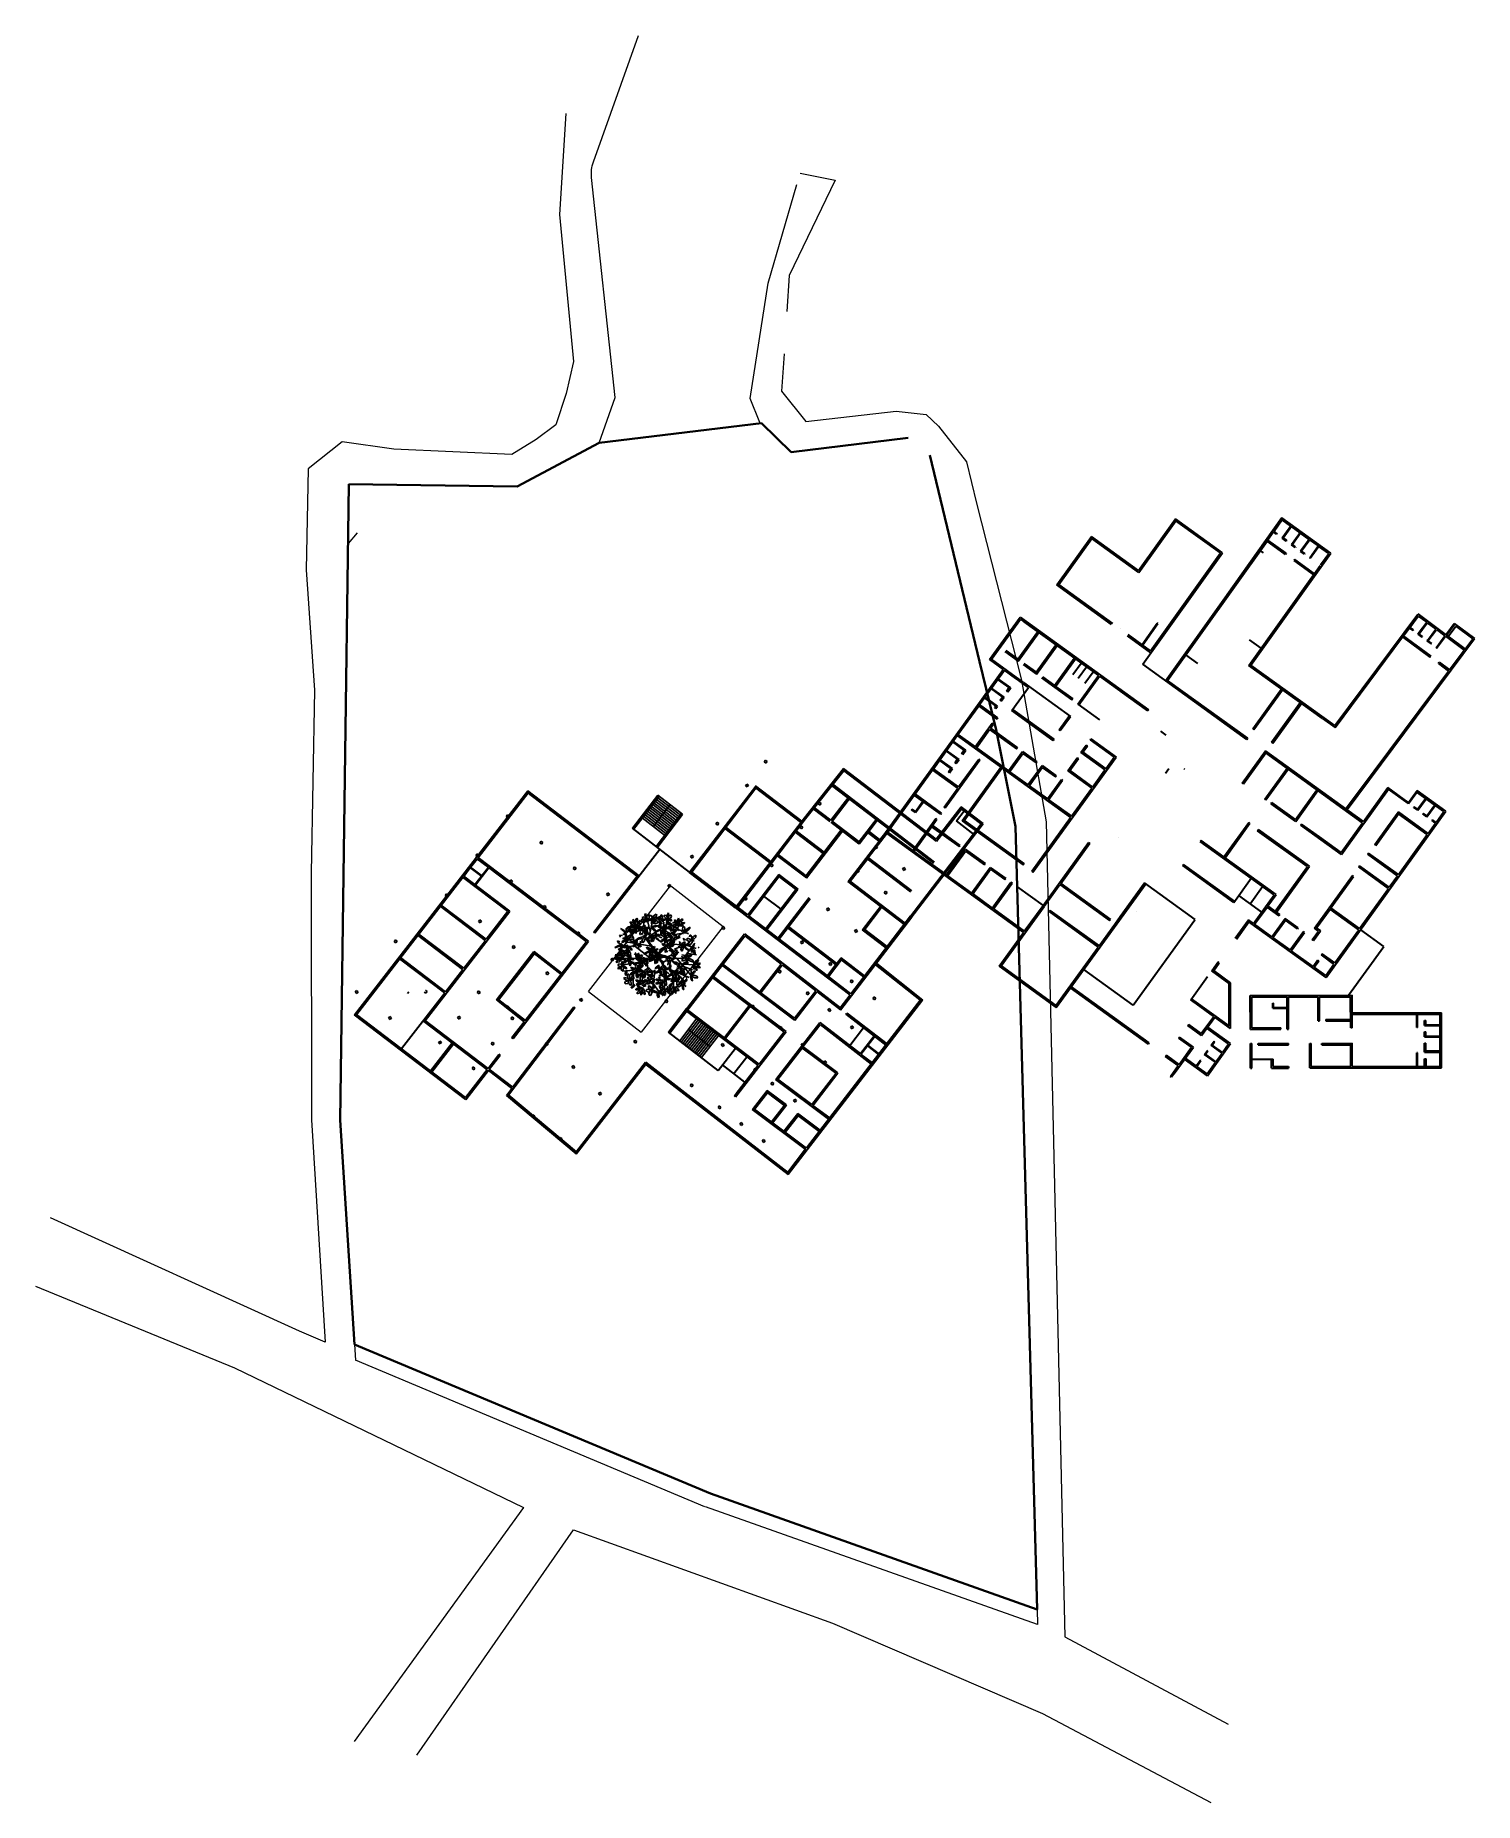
# Model space of a CAD drawing. Header units: metres. Extents: x 141303 to 146299, y 125960 to 127091.
# Drawn here: x 144979 to 145182.8, y 125970.4 to 126220.5 of the extents above; entities that cross this region are included whole.
import ezdxf

# ---------------------------------------------------------------- set-up
doc = ezdxf.new("R2010")
doc.units = ezdxf.units.M
doc.header["$MEASUREMENT"] = 0
doc.linetypes.add('ACAD_ISO04W100', pattern=[30, 24, -3, 0, -3])
for name, color, linetype, lineweight in [('ELEVATION', 7, 'Continuous', 20), ('new column', 4, 'Continuous', 25), ('NVMI-CONTOUR', 43, 'Continuous', 13), ('NVMI_ROAD', 253, 'Continuous', 20), ('NVMI_SITEBOUNDARY', 255, 'ACAD_ISO04W100', 40), ('NVMI_WALL', 7, 'Continuous', 30), ('STAIR', 93, 'Continuous', 25)]:
    doc.layers.add(name, color=color, linetype=linetype, lineweight=lineweight)
doc.layers.add('FURNITURE', color=6, linetype='Continuous')
doc.layers.get('0').off()

# ---------------------------------------------------------------- blocks, each defined once
blk = doc.blocks.new('tree_plan2-flat-1')
at = {"color": 60}
for p, q in [((-5853.2, 2061.1), (-5846.6, 2063)), ((-5846.6, 2063), (-5835.6, 2061.4)), ((-5843.4, 2085.2), (-5833.5, 2086.5)), ((-5832.5, 2073.8), (-5843.4, 2085.2)), ((-5827.7, 2059.7), (-5841, 2068.9)), ((-5839.2, 2072.2), (-5831.7, 2071.1)), ((-5833.5, 2086.5), (-5820.6, 2078)), ((-5818.4, 2067.1), (-5832.5, 2073.8)), ((-5831.7, 2071.1), (-5821, 2064.7)), ((-5827.6, 2095.5), (-5827.3, 2102.4)), ((-5821.6, 2083.4), (-5827.6, 2095.5)), ((-5827.3, 2102.4), (-5819.5, 2095.7)), ((-5815.7, 2077.8), (-5821.6, 2083.4)), ((-5821, 2064.7), (-5818, 2058.9)), ((-5820.6, 2078), (-5813.5, 2069.9)), ((-5819.5, 2095.7), (-5812.6, 2079.5)), ((-5813.5, 2069.9), (-5818.4, 2067.1)), ((-5812.6, 2079.5), (-5815.7, 2077.8)), ((-5813.4, 2091.2), (-5813.2, 2100.6)), ((-5809.3, 2088.6), (-5813.4, 2091.2)), ((-5813.2, 2100.6), (-5807.9, 2108.8)), ((-5812.8, 2070.3), (-5805.5, 2076.7)), ((-5806.4, 2068.4), (-5812.8, 2070.3)), ((-5805.3, 2094), (-5809.3, 2088.6)), ((-5807.9, 2108.8), (-5803.1, 2102.9)), ((-5794.5, 2071.8), (-5806.4, 2068.4)), ((-5792.9, 2065), (-5805.7, 2068.6)), ((-5805.7, 2068.6), (-5803.1, 2060.3)), ((-5805.5, 2076.7), (-5789.7, 2080)), ((-5803.1, 2102.9), (-5805.3, 2094)), ((-5804.9, 2081), (-5801.4, 2089)), ((-5798.8, 2081.3), (-5804.9, 2081)), ((-5801.4, 2089), (-5789.3, 2097.1)), ((-5790.1, 2088.1), (-5798.8, 2081.3)), ((-5788.5, 2076.5), (-5794.5, 2071.8)), ((-5782.7, 2056.8), (-5792.9, 2065)), ((-5786.9, 2094.3), (-5790.1, 2088.1)), ((-5789.3, 2097.1), (-5786.9, 2094.3)), ((-5785.3, 2066.4), (-5788.9, 2058.8)), ((-5783, 2052.9), (-5779.1, 2063)), ((-5779.3, 2113.1), (-5769.2, 2116)), ((-5775.8, 2106.1), (-5779.3, 2113.1)), ((-5779.1, 2063), (-5764.5, 2072.3)), ((-5764.1, 2101.7), (-5775.8, 2106.1)), ((-5771.4, 2087.7), (-5768.1, 2093.5)), ((-5769.3, 2085.5), (-5771.4, 2087.7)), ((-5757.8, 2094.2), (-5769.3, 2085.5)), ((-5769.2, 2116), (-5754.6, 2108.8)), ((-5768.1, 2093.5), (-5759.6, 2100.8)), ((-5762.7, 2133.6), (-5765.2, 2127.7)), ((-5765.2, 2127.7), (-5763, 2117.4)), ((-5761.1, 2068.5), (-5764.7, 2060.9)), ((-5764.5, 2072.3), (-5761.1, 2068.5)), ((-5756.1, 2103.3), (-5764.1, 2101.7)), ((-5763, 2117.4), (-5760, 2110.8)), ((-5758.5, 2123.7), (-5762.7, 2133.6)), ((-5760, 2110.8), (-5757.5, 2113.2)), ((-5759.6, 2100.8), (-5754, 2101.9)), ((-5739.4, 2104.3), (-5758.7, 2092.6)), ((-5758.7, 2092.6), (-5757.7, 2090.8)), ((-5757.5, 2113.2), (-5758.5, 2123.7)), ((-5754, 2101.9), (-5757.8, 2094.2)), ((-5757.7, 2090.8), (-5748.2, 2094.4)), ((-5756.5, 2097.6), (-5753.1, 2097.3)), ((-5754.6, 2108.8), (-5756.1, 2103.3)), ((-5754.5, 2120.5), (-5747.6, 2129.9)), ((-5753.8, 2109.7), (-5754.5, 2120.5)), ((-5747.5, 2106.6), (-5753.8, 2109.7)), ((-5753.1, 2097.3), (-5751.5, 2089.6)), ((-5752.9, 2103.4), (-5745.1, 2107.3)), ((-5748.1, 2099.5), (-5752.9, 2103.4)), ((-5748.2, 2094.4), (-5733.1, 2103.1)), ((-5737.2, 2098.8), (-5748.1, 2099.5)), ((-5747.6, 2129.9), (-5740.1, 2123)), ((-5742.3, 2112.7), (-5747.5, 2106.6)), ((-5733.3, 2124.4), (-5746.2, 2128.1)), ((-5746.2, 2128.1), (-5743.6, 2119.7)), ((-5740.1, 2123), (-5742.3, 2112.7)), ((-5727.4, 2108.5), (-5739.4, 2104.3)), ((-5730.9, 2101.4), (-5737.2, 2098.8)), ((-5723.1, 2116.2), (-5733.3, 2124.4)), ((-5733.1, 2103.1), (-5727.4, 2108.5)), ((-5732.4, 2113.3), (-5723.5, 2111.2)), ((-5730.9, 2105.4), (-5730.9, 2101.4)), ((-5728.9, 2096.6), (-5729.1, 2081.3)), ((-5729.1, 2081.3), (-5726.3, 2081)), ((-5725.2, 2104.7), (-5728.9, 2096.6)), ((-5728.2, 2063.3), (-5720.5, 2067.9)), ((-5727.2, 2060.3), (-5728.2, 2063.3)), ((-5708.2, 2064.5), (-5727.2, 2060.3)), ((-5726.3, 2081), (-5723.7, 2087.5)), ((-5723, 2099.3), (-5725.2, 2104.7)), ((-5723.7, 2087.5), (-5723, 2099.3)), ((-5723.5, 2111.2), (-5723.1, 2116.2)), ((-5723.4, 2112.4), (-5719.6, 2122.4)), ((-5715.8, 2112.3), (-5723.4, 2112.4)), ((-5722.4, 2094.7), (-5720.1, 2081.6)), ((-5720.5, 2067.9), (-5706, 2071.8)), ((-5720.1, 2081.6), (-5713.7, 2087.5)), ((-5719.6, 2122.4), (-5704.9, 2131.8)), ((-5706, 2095.5), (-5718.4, 2084.6)), ((-5718.4, 2084.6), (-5708, 2081.6)), ((-5705.2, 2120.4), (-5715.8, 2112.3)), ((-5712.7, 2100.4), (-5714.6, 2109.3)), ((-5713.7, 2087.5), (-5712.7, 2100.4)), ((-5709.4, 2115.1), (-5707.8, 2117.9)), ((-5704.1, 2114.9), (-5708, 2110.5)), ((-5893.4, 1980.4), (-5906.2, 1984.1)), ((-5906.2, 1984.1), (-5903.7, 1975.8)), ((-5903.7, 1975.8), (-5892.5, 1969.2)), ((-5880, 2013.7), (-5896.4, 2014.9)), ((-5896.4, 2014.9), (-5891.2, 2005.4)), ((-5872.7, 2040.6), (-5892.7, 2051.3)), ((-5892.5, 1969.2), (-5883.6, 1967.1)), ((-5885.8, 2043.2), (-5870.6, 2034.6)), ((-5883.6, 1967.1), (-5883.2, 1972.2)), ((-5882.8, 1976.7), (-5878.4, 1986)), ((-5876.2, 1978.6), (-5882.8, 1976.7)), ((-5879.2, 2018.6), (-5868.7, 2023.9)), ((-5878.4, 1986), (-5864.9, 1997.3)), ((-5866.4, 1987.8), (-5876.2, 1978.6)), ((-5876.1, 2000.4), (-5864.9, 2000.1)), ((-5865.2, 2028.6), (-5874.1, 2027.7)), ((-5863.1, 2032.5), (-5872.7, 2040.6)), ((-5870.6, 2034.6), (-5863.1, 2032.5)), ((-5868.7, 2023.9), (-5865.2, 2028.6)), ((-5868.4, 2029.9), (-5865.3, 2030.7)), ((-5865, 2010.7), (-5868.4, 2029.9)), ((-5862.5, 1994.9), (-5866.4, 1987.8)), ((-5864.9, 2000.1), (-5865.6, 2006.4)), ((-5865.3, 2030.7), (-5861, 2022.8)), ((-5859.2, 2001.1), (-5865, 2010.7)), ((-5864.9, 1997.3), (-5862.5, 1994.9)), ((-5862.1, 1980.8), (-5858.8, 1997.5)), ((-5859.6, 1971.2), (-5862.1, 1980.8)), ((-5855.8, 2058.6), (-5861.6, 2052.1)), ((-5861.6, 2052.1), (-5861.5, 2039.2)), ((-5861.5, 2039.2), (-5858.7, 2030.5)), ((-5861, 2022.8), (-5857.8, 2008.2)), ((-5855.7, 1976.5), (-5859.6, 1971.2)), ((-5857.8, 2008.2), (-5859.2, 2001.1)), ((-5858.8, 1997.5), (-5855.4, 1997.2)), ((-5858.7, 2030.5), (-5854.2, 2032.7)), ((-5856.8, 2000.2), (-5852.7, 2010.2)), ((-5849.1, 2000), (-5856.8, 2000.2)), ((-5852.4, 2045.7), (-5855.8, 2058.6)), ((-5853.9, 1989.5), (-5855.7, 1976.5)), ((-5855.4, 1997.2), (-5853.9, 1989.5)), ((-5854.2, 2032.7), (-5852.4, 2045.7)), ((-5853.6, 2057.4), (-5853.2, 2061.1)), ((-5839.4, 2054.2), (-5853.6, 2057.4)), ((-5852.7, 2010.2), (-5837.9, 2019.4)), ((-5849.3, 2035.9), (-5848.4, 2043.3)), ((-5839.7, 2037.7), (-5849.3, 2035.9)), ((-5838.4, 2007.9), (-5849.1, 2000)), ((-5848.4, 2043.3), (-5840.4, 2047.9)), ((-5825.4, 1992.7), (-5841.8, 1993.7)), ((-5841.8, 1993.7), (-5836.5, 1984.3)), ((-5840.4, 2047.9), (-5833.7, 2048.7)), ((-5832.8, 2044), (-5839.7, 2037.7)), ((-5831.2, 2057.2), (-5839.4, 2054.2)), ((-5834.7, 2015.5), (-5838.4, 2007.9)), ((-5837.9, 2019.4), (-5834.7, 2015.5)), ((-5836.5, 1984.3), (-5821.3, 1979.5)), ((-5835.6, 2061.4), (-5831.2, 2057.2)), ((-5833.7, 2048.7), (-5832.8, 2044)), ((-5831.8, 2036.5), (-5824.9, 2052.6)), ((-5831.3, 2026.2), (-5831.8, 2036.5)), ((-5826.2, 2030.7), (-5831.3, 2026.2)), ((-5818, 2058.9), (-5827.7, 2059.7)), ((-5821.5, 2043.4), (-5826.2, 2030.7)), ((-5810.9, 1985.6), (-5825.4, 1992.7)), ((-5824.9, 2052.6), (-5821.5, 2051.6)), ((-5821.6, 1964.3), (-5813.3, 1971.3)), ((-5821.5, 2051.6), (-5821.5, 2043.4)), ((-5821.3, 1979.5), (-5810.1, 1979.4)), ((-5818.3, 2047.9), (-5817.2, 2058.5)), ((-5815.5, 2032.7), (-5818.3, 2047.9)), ((-5818.3, 2033.1), (-5817.3, 2031.3)), ((-5817.3, 2031.3), (-5807.8, 2034.9)), ((-5817.2, 2058.5), (-5811.9, 2056.9)), ((-5807.8, 2026.3), (-5815.5, 2032.7)), ((-5813.3, 1971.3), (-5807.1, 1971.6)), ((-5811.9, 2056.9), (-5807, 2042.1)), ((-5810.1, 1979.4), (-5810.9, 1985.6)), ((-5807.1, 1971.6), (-5810.1, 1963.4)), ((-5809.9, 1981.7), (-5807.5, 1996)), ((-5807.3, 1973.6), (-5809.9, 1981.7)), ((-5808.8, 1965.7), (-5802.2, 1967.7)), ((-5807.8, 2034.9), (-5792.6, 2043.6)), ((-5807, 2042.1), (-5807.8, 2026.3)), ((-5807.5, 1996), (-5804.5, 1995.8)), ((-5804, 1978.2), (-5807.3, 1973.6)), ((-5799.5, 2050.8), (-5807.2, 2050.8)), ((-5804.8, 1973.9), (-5800.1, 1980.6)), ((-5802.2, 1968.9), (-5804.8, 1973.9)), ((-5804.5, 1995.8), (-5802.9, 1989.3)), ((-5802.9, 1989.3), (-5804, 1978.2)), ((-5803.1, 2060.3), (-5791.9, 2053.8)), ((-5802.7, 1998.2), (-5792.5, 2004.3)), ((-5801.5, 1994.8), (-5802.7, 1998.2)), ((-5786.6, 1973.8), (-5802.2, 1968.9)), ((-5802.2, 1967.7), (-5794.1, 1960.3)), ((-5776.4, 2001.8), (-5801.5, 1994.8)), ((-5787, 2049), (-5798.9, 2044.8)), ((-5796.9, 1971.1), (-5797, 1967.8)), ((-5797, 1967.8), (-5789.1, 1960.8)), ((-5790.1, 1968.4), (-5796.9, 1971.1)), ((-5792.6, 2043.6), (-5787, 2049)), ((-5792.5, 2004.3), (-5773.4, 2010.4)), ((-5791.9, 2053.8), (-5783.1, 2051.7)), ((-5781.5, 1962.5), (-5790.1, 1968.4)), ((-5788.5, 2037.1), (-5788.7, 2021.8)), ((-5788.7, 2021.8), (-5785.9, 2021.5)), ((-5788.6, 1985.4), (-5781.3, 1982.8)), ((-5781.3, 1982.8), (-5786.6, 1973.8)), ((-5785.9, 2021.5), (-5783.3, 2028.1)), ((-5782.5, 2039.8), (-5784.8, 2045.2)), ((-5783.1, 2051.7), (-5782.7, 2056.8)), ((-5775.3, 2052.8), (-5783, 2052.9)), ((-5781.3, 2027.3), (-5781.9, 2022.9)), ((-5774, 2025.9), (-5781.3, 2027.3)), ((-5779.7, 2022.1), (-5773.3, 2028)), ((-5774.2, 2049.8), (-5778.9, 2048)), ((-5776.9, 1987.6), (-5772.4, 2000)), ((-5771.4, 1978.7), (-5776.9, 1987.6)), ((-5764.7, 2060.9), (-5775.3, 2052.8)), ((-5772.2, 2040.9), (-5774.2, 2049.8)), ((-5773.6, 2016.1), (-5763, 2013.5)), ((-5773.4, 2010.4), (-5764, 2009.9)), ((-5773.3, 2028), (-5772.2, 2040.9)), ((-5772.4, 2000), (-5766, 2007.1)), ((-5762.7, 1989.5), (-5771.4, 1978.7)), ((-5762.7, 2044.7), (-5770.1, 2047.4)), ((-5770.1, 2047.4), (-5761.2, 2038.4)), ((-5763.7, 2055.4), (-5767.6, 2051.1)), ((-5767.6, 2051.1), (-5758.7, 2051.2)), ((-5766, 2007.1), (-5760.8, 2002.8)), ((-5763, 2013.5), (-5764.9, 2020.7)), ((-5752.8, 2059.8), (-5763.7, 2055.4)), ((-5748.4, 2034.7), (-5762.7, 2044.7)), ((-5760.8, 2002.8), (-5762.7, 1989.5)), ((-5761.3, 2025.7), (-5757.7, 2043.9)), ((-5759.7, 2014.6), (-5761.3, 2025.7)), ((-5761.2, 2038.4), (-5742.3, 2026)), ((-5754.9, 2013.9), (-5759.7, 2014.6)), ((-5758.7, 2051.2), (-5744.8, 2057.6)), ((-5739.4, 2009.2), (-5758.7, 1997.5)), ((-5758.7, 1997.5), (-5757.7, 1995.6)), ((-5757.7, 2043.9), (-5751.7, 2051.1)), ((-5757.7, 1995.6), (-5748.2, 1999.3)), ((-5755.4, 2005.7), (-5757.6, 2003.1)), ((-5757.6, 2003.1), (-5752.9, 1996.1)), ((-5740.5, 1995.2), (-5755.4, 2005.7)), ((-5748.9, 2037.3), (-5754.9, 2013.9)), ((-5752.9, 1996.1), (-5741.9, 1987.5)), ((-5745.7, 2060.3), (-5752.8, 2059.8)), ((-5751.7, 2051.1), (-5748.9, 2037.3)), ((-5741.1, 2027.7), (-5748.4, 2034.7)), ((-5748.2, 1999.3), (-5733.1, 2007.9)), ((-5733.3, 2029.3), (-5746.2, 2032.9)), ((-5746.2, 2032.9), (-5743.6, 2024.6)), ((-5744.8, 2057.6), (-5745.7, 2060.3)), ((-5743.6, 2024.6), (-5732.4, 2018.1)), ((-5741.9, 1987.5), (-5735.1, 1986.2)), ((-5735.1, 1986.2), (-5740.5, 1995.2)), ((-5727.4, 2013.3), (-5739.4, 2009.2)), ((-5723.1, 2021.1), (-5733.3, 2029.3)), ((-5733.1, 2007.9), (-5727.4, 2013.3)), ((-5732.4, 2018.1), (-5723.5, 2016)), ((-5729.9, 2058.5), (-5728.1, 2061.1)), ((-5714.8, 2046.1), (-5729.9, 2058.5)), ((-5725.2, 2009.5), (-5728.9, 2001.4)), ((-5728.1, 2061.1), (-5719.7, 2057.9)), ((-5723, 2004.1), (-5725.2, 2009.5)), ((-5723.7, 1992.4), (-5723, 2004.1)), ((-5723.5, 2016), (-5723.1, 2021.1)), ((-5723.4, 2017.2), (-5719.6, 2027.3)), ((-5715.8, 2017.2), (-5723.4, 2017.2)), ((-5719.4, 2012.3), (-5722.4, 1999.6)), ((-5719.7, 2057.9), (-5707.7, 2049)), ((-5719.6, 2027.3), (-5704.9, 2036.7)), ((-5714.6, 2014.1), (-5719.4, 2012.3)), ((-5705.2, 2025.2), (-5715.8, 2017.2)), ((-5704.1, 2042.6), (-5714.8, 2046.1)), ((-5712.7, 2005.2), (-5714.6, 2014.1)), ((-5713.7, 1992.3), (-5712.7, 2005.2)), ((-5703.2, 2009), (-5710.5, 2011.8)), ((-5710.5, 2011.8), (-5701.6, 2002.8)), ((-5704.1, 2019.7), (-5708, 2015.4)), ((-5707.7, 2049), (-5704.1, 2042.6)), ((-5707.7, 2038.2), (-5706.7, 2036.4)), ((-5688.9, 1999), (-5703.2, 2009)), ((-5681.5, 1992), (-5688.9, 1999)), ((-5899.5, 1960.3), (-5918.9, 1948.7)), ((-5918.9, 1948.7), (-5917.9, 1946.9)), ((-5918.2, 1890.5), (-5908.9, 1895)), ((-5912, 1887.5), (-5918.2, 1890.5)), ((-5917.9, 1946.9), (-5908.4, 1950.5)), ((-5916.2, 1910.9), (-5909, 1912.9)), ((-5910.8, 1902.8), (-5916.2, 1910.9)), ((-5898.5, 1888.2), (-5912, 1887.5)), ((-5892.5, 1920.8), (-5911.9, 1909.1)), ((-5911.9, 1909.1), (-5910.9, 1907.3)), ((-5910.9, 1907.3), (-5901.4, 1910.9)), ((-5902.3, 1898.8), (-5910.8, 1902.8)), ((-5909, 1912.9), (-5901.6, 1907.4)), ((-5908.9, 1895), (-5891.3, 1894.8)), ((-5908.9, 1868.9), (-5906.1, 1878.5)), ((-5894.1, 1874.3), (-5908.9, 1868.9)), ((-5908.4, 1950.5), (-5893.2, 1959)), ((-5906.1, 1878.5), (-5893.1, 1886.9)), ((-5898.3, 1901.5), (-5902.3, 1898.8)), ((-5901.6, 1907.4), (-5898.3, 1901.5)), ((-5901.4, 1910.9), (-5886.2, 1919.5)), ((-5887.5, 1964.4), (-5899.5, 1960.3)), ((-5886.5, 1940.9), (-5899.3, 1944.6)), ((-5899.3, 1944.6), (-5896.7, 1936.2)), ((-5891, 1891.3), (-5898.5, 1888.2)), ((-5898, 1923.2), (-5894.4, 1924.3)), ((-5895.5, 1908.9), (-5898, 1923.2)), ((-5896.7, 1936.2), (-5885.5, 1929.7)), ((-5889.5, 1902.4), (-5895.5, 1908.9)), ((-5894.4, 1924.3), (-5890.1, 1918.9)), ((-5882.3, 1884.5), (-5894.1, 1874.3)), ((-5893.2, 1959), (-5887.5, 1964.4)), ((-5893.1, 1886.9), (-5882.9, 1890.1)), ((-5880.6, 1924.9), (-5892.5, 1920.8)), ((-5891.3, 1894.8), (-5891, 1891.3)), ((-5890.1, 1918.9), (-5887.4, 1908.1)), ((-5887.4, 1908.1), (-5889.5, 1902.4)), ((-5889.1, 1952.5), (-5889.4, 1937.2)), ((-5889.4, 1937.2), (-5886.6, 1936.9)), ((-5885.4, 1960.6), (-5889.1, 1952.5)), ((-5886.6, 1936.9), (-5884, 1943.5)), ((-5876.3, 1932.7), (-5886.5, 1940.9)), ((-5886.2, 1919.5), (-5880.6, 1924.9)), ((-5882.9, 1891), (-5885.8, 1900.2)), ((-5885.5, 1929.7), (-5876.7, 1927.7)), ((-5883.1, 1955.2), (-5885.4, 1960.6)), ((-5884, 1943.5), (-5883.1, 1955.2)), ((-5878.7, 1896), (-5882.9, 1891)), ((-5882.9, 1890.1), (-5882.3, 1884.5)), ((-5882.1, 1913), (-5882.3, 1897.7)), ((-5882.3, 1897.7), (-5879.5, 1897.4)), ((-5878.4, 1921.1), (-5882.1, 1913)), ((-5879.5, 1897.4), (-5876.9, 1904)), ((-5879.3, 1874.9), (-5875.4, 1875.6)), ((-5878.7, 1860.7), (-5879.3, 1874.9)), ((-5878.8, 1915.7), (-5876.9, 1908.3)), ((-5876.9, 1908.3), (-5878.7, 1896)), ((-5876.1, 1915.8), (-5878.4, 1921.1)), ((-5876.9, 1904), (-5876.1, 1915.8)), ((-5876.7, 1927.7), (-5876.3, 1932.7)), ((-5876.6, 1928.8), (-5872.7, 1938.9)), ((-5868.9, 1928.8), (-5876.6, 1928.8)), ((-5864.9, 1960.6), (-5875.7, 1952.8)), ((-5875.7, 1952.8), (-5867.6, 1949.6)), ((-5872.5, 1923.9), (-5875.5, 1911.2)), ((-5875.5, 1911.2), (-5873.3, 1898)), ((-5875.4, 1875.6), (-5871.7, 1869.9)), ((-5873.3, 1898), (-5866.9, 1903.9)), ((-5867.8, 1925.8), (-5872.5, 1923.9)), ((-5858.3, 1936.8), (-5868.9, 1928.8)), ((-5854.5, 1906.3), (-5867.9, 1910.2)), ((-5867.9, 1869.9), (-5863.6, 1879.2)), ((-5865.8, 1916.9), (-5867.8, 1925.8)), ((-5867.6, 1949.6), (-5855.5, 1954.5)), ((-5866.9, 1903.9), (-5865.8, 1916.9)), ((-5852.2, 1963.6), (-5864.9, 1960.6)), ((-5856.3, 1920.6), (-5863.7, 1923.4)), ((-5863.7, 1923.4), (-5854.8, 1914.4)), ((-5851.6, 1881.2), (-5861.4, 1871.8)), ((-5857.3, 1931.4), (-5861.2, 1927)), ((-5861.2, 1927), (-5852.3, 1927.1)), ((-5854.7, 1944.5), (-5858.3, 1936.8)), ((-5858, 1948.3), (-5854.7, 1944.5)), ((-5846.3, 1935.7), (-5857.3, 1931.4)), ((-5842, 1910.7), (-5856.3, 1920.6)), ((-5852.8, 1943.4), (-5855.6, 1921)), ((-5855.6, 1921), (-5853.6, 1920.7)), ((-5855.5, 1954.5), (-5848.4, 1960.2)), ((-5854.8, 1914.4), (-5835.9, 1902)), ((-5847.6, 1901.6), (-5854.5, 1906.3)), ((-5853.6, 1920.7), (-5850.5, 1930.4)), ((-5848.7, 1955.4), (-5852.8, 1943.4)), ((-5852.3, 1927.1), (-5838.3, 1933.5)), ((-5848.4, 1960.2), (-5852.2, 1963.6)), ((-5847.8, 1888.4), (-5851.6, 1881.2)), ((-5850.5, 1930.4), (-5848, 1947.6)), ((-5850.3, 1890.7), (-5847.8, 1888.4)), ((-5848, 1947.6), (-5848.7, 1955.4)), ((-5848.7, 1898.4), (-5847.6, 1901.6)), ((-5847.9, 1916.1), (-5843.8, 1929.4)), ((-5844.7, 1903.1), (-5847.9, 1916.1)), ((-5839.3, 1936.2), (-5846.3, 1935.7)), ((-5846, 1890.6), (-5841.3, 1891.7)), ((-5842.9, 1866.7), (-5846, 1890.6)), ((-5838.3, 1901.1), (-5844.7, 1903.1)), ((-5838.8, 1953.2), (-5844.4, 1954.8)), ((-5844.4, 1954.8), (-5840.3, 1946.9)), ((-5843.8, 1929.4), (-5835.4, 1923.2)), ((-5834.7, 1903.6), (-5842, 1910.7)), ((-5841.3, 1891.7), (-5835.6, 1882)), ((-5840.3, 1946.9), (-5828.4, 1937.2)), ((-5838.3, 1933.5), (-5839.3, 1936.2)), ((-5839.1, 1897.7), (-5830.6, 1909.9)), ((-5830.2, 1900.8), (-5839.1, 1897.7)), ((-5830, 1945.4), (-5838.8, 1953.2)), ((-5827.8, 1895.5), (-5838.6, 1894)), ((-5838.6, 1894), (-5834.2, 1888)), ((-5835, 1910), (-5838.3, 1901.1)), ((-5835.9, 1902), (-5834.7, 1903.6)), ((-5835.6, 1882), (-5832.2, 1863.8)), ((-5835.4, 1923.2), (-5835, 1910)), ((-5834.2, 1888), (-5823.8, 1886.6)), ((-5826.4, 1939.3), (-5830, 1945.4)), ((-5828.4, 1937.2), (-5826.4, 1939.3)), ((-5817.7, 1892.3), (-5827.8, 1895.5)), ((-5824.4, 1958), (-5821.6, 1964.3)), ((-5821.7, 1955.1), (-5824.4, 1958)), ((-5823.8, 1886.6), (-5816.5, 1888)), ((-5810.1, 1963.4), (-5821.7, 1955.1)), ((-5807.6, 1923), (-5814.7, 1913.5)), ((-5809.9, 1925.7), (-5807.6, 1923)), ((-5808.4, 1957.6), (-5808.8, 1965.7)), ((-5804.2, 1899), (-5807.9, 1918.2)), ((-5804.8, 1919), (-5800.4, 1911.2)), ((-5798.3, 1889.5), (-5804.2, 1899)), ((-5791.2, 1893.3), (-5804, 1897)), ((-5804, 1897), (-5801.4, 1888.6)), ((-5792.7, 1948.9), (-5802.9, 1948.7)), ((-5801.4, 1888.6), (-5790.2, 1882.1)), ((-5800.4, 1911.2), (-5797, 1896.6)), ((-5797, 1896.6), (-5798.3, 1889.5)), ((-5797.8, 1905.4), (-5794.7, 1922.1)), ((-5795.2, 1895.8), (-5797.8, 1905.4)), ((-5785.3, 1877.4), (-5797.2, 1873.2)), ((-5791.3, 1901.1), (-5795.2, 1895.8)), ((-5794.7, 1922.1), (-5791.4, 1921.8)), ((-5794.1, 1960.3), (-5792.7, 1948.9)), ((-5793.8, 1895.8), (-5789.9, 1905.9)), ((-5786.1, 1895.7), (-5793.8, 1895.8)), ((-5791.4, 1921.8), (-5789.7, 1914.1)), ((-5789.7, 1914.1), (-5791.3, 1901.1)), ((-5781, 1885.1), (-5791.2, 1893.3)), ((-5790.9, 1871.9), (-5785.3, 1877.4)), ((-5790.2, 1882.1), (-5781.4, 1880.1)), ((-5789.9, 1905.9), (-5775.2, 1915.2)), ((-5789.1, 1960.8), (-5779.3, 1956.5)), ((-5775.5, 1903.8), (-5786.1, 1895.7)), ((-5779.3, 1956.5), (-5781.5, 1962.5)), ((-5781.4, 1880.1), (-5781, 1885.1)), ((-5781.3, 1881.3), (-5777.4, 1891.3)), ((-5773.6, 1881.2), (-5781.3, 1881.3)), ((-5777.2, 1876.4), (-5780.2, 1863.6)), ((-5777.4, 1891.3), (-5762.8, 1900.7)), ((-5772.5, 1878.2), (-5777.2, 1876.4)), ((-5771.9, 1911.4), (-5775.5, 1903.8)), ((-5775.2, 1915.2), (-5771.9, 1911.4)), ((-5763, 1889.3), (-5773.6, 1881.2)), ((-5770.5, 1869.3), (-5772.5, 1878.2)), ((-5761, 1873), (-5768.4, 1875.8)), ((-5762, 1883.8), (-5765.9, 1879.4)), ((-5744.5, 1932.7), (-5763.8, 1921)), ((-5763.8, 1921), (-5762.8, 1919.2)), ((-5762.8, 1919.2), (-5753.3, 1922.8)), ((-5753.3, 1922.8), (-5738.2, 1931.4)), ((-5738.4, 1952.8), (-5751.3, 1956.4)), ((-5751.3, 1956.4), (-5748.7, 1948.1)), ((-5748.7, 1948.1), (-5737.5, 1941.6)), ((-5892.4, 1844.5), (-5901.4, 1838.7)), ((-5901.4, 1838.7), (-5895.1, 1837.2)), ((-5900.4, 1854.1), (-5895, 1862.7)), ((-5890, 1849), (-5900.4, 1854.1)), ((-5895.1, 1837.2), (-5885.4, 1841.2)), ((-5895, 1862.7), (-5884.5, 1862.4)), ((-5882.2, 1847.3), (-5892.4, 1844.5)), ((-5879.4, 1851.7), (-5890, 1849)), ((-5885.4, 1841.2), (-5879.5, 1845.4)), ((-5884.5, 1862.4), (-5877.5, 1858.4)), ((-5882.9, 1835.3), (-5878.4, 1851.1)), ((-5878.2, 1825.9), (-5882.9, 1835.3)), ((-5879.5, 1845.4), (-5882.2, 1847.3)), ((-5877.5, 1858.4), (-5879.4, 1851.7)), ((-5873.4, 1853.7), (-5878.7, 1860.7)), ((-5878.4, 1851.1), (-5872.8, 1850.5)), ((-5872, 1830.7), (-5878.2, 1825.9)), ((-5870.4, 1859), (-5873.4, 1853.7)), ((-5872.8, 1850.5), (-5869.8, 1842.9)), ((-5869.8, 1842.9), (-5872, 1830.7)), ((-5871.7, 1869.9), (-5870.4, 1859)), ((-5869.6, 1847.5), (-5871.7, 1852.8)), ((-5871.7, 1852.8), (-5863.5, 1850.5)), ((-5861, 1840.5), (-5869.6, 1847.5)), ((-5861.4, 1871.8), (-5867.9, 1869.9)), ((-5863.5, 1850.5), (-5852.8, 1840.7)), ((-5854.6, 1838.3), (-5861, 1840.5)), ((-5859.7, 1812.4), (-5856.7, 1829.1)), ((-5856.7, 1829.1), (-5853.3, 1828.8)), ((-5852.8, 1840.7), (-5854.6, 1838.3)), ((-5853.3, 1828.8), (-5851.6, 1821.1)), ((-5851.6, 1821.1), (-5853.3, 1808.1)), ((-5835.1, 1854.9), (-5842.9, 1866.7)), ((-5832.2, 1863.8), (-5835.1, 1854.9)), ((-5826.6, 1846.1), (-5833.4, 1844.8)), ((-5833.4, 1844.8), (-5825, 1838.5)), ((-5832.8, 1805.9), (-5828.6, 1815.2)), ((-5828.6, 1815.2), (-5815.3, 1826.7)), ((-5813.2, 1842.3), (-5826.6, 1846.1)), ((-5816.6, 1817.1), (-5826.3, 1807.8)), ((-5825, 1838.5), (-5807.3, 1834.3)), ((-5797.2, 1873.2), (-5816.6, 1861.5)), ((-5816.6, 1861.5), (-5815.6, 1859.7)), ((-5812.8, 1824.4), (-5816.6, 1817.1)), ((-5815.6, 1859.7), (-5806.1, 1863.3)), ((-5815.3, 1826.7), (-5812.8, 1824.4)), ((-5806.3, 1837.5), (-5813.2, 1842.3)), ((-5807.3, 1834.3), (-5806.3, 1837.5)), ((-5806.6, 1852), (-5802.5, 1865.3)), ((-5803.4, 1839), (-5806.6, 1852)), ((-5806.1, 1863.3), (-5790.9, 1871.9)), ((-5804.7, 1826.5), (-5800, 1827.6)), ((-5801.6, 1802.6), (-5804.7, 1826.5)), ((-5797, 1837), (-5803.4, 1839)), ((-5800, 1827.6), (-5794.3, 1817.9)), ((-5778.5, 1813.7), (-5797.9, 1802)), ((-5797.8, 1833.7), (-5789.3, 1845.8)), ((-5788.9, 1836.7), (-5797.8, 1833.7)), ((-5786.5, 1831.5), (-5797.3, 1830)), ((-5797.3, 1830), (-5792.9, 1823.9)), ((-5793.6, 1846), (-5797, 1837)), ((-5794.3, 1817.9), (-5790.9, 1799.7)), ((-5794.1, 1859.1), (-5793.6, 1846)), ((-5792.9, 1823.9), (-5782.5, 1822.5)), ((-5789.3, 1845.8), (-5768.6, 1861.6)), ((-5773.4, 1849.5), (-5788.9, 1836.7)), ((-5786.8, 1865.5), (-5787, 1850.1)), ((-5787, 1850.1), (-5784.2, 1849.8)), ((-5783.1, 1873.6), (-5786.8, 1865.5)), ((-5776.3, 1828.3), (-5786.5, 1831.5)), ((-5772.5, 1833.8), (-5785.3, 1837.5)), ((-5785.3, 1837.5), (-5782.7, 1829.1)), ((-5784.2, 1849.8), (-5781.6, 1856.4)), ((-5780.8, 1868.2), (-5783.1, 1873.6)), ((-5782.7, 1829.1), (-5771.5, 1822.7)), ((-5782.5, 1822.5), (-5775.1, 1823.9)), ((-5781.6, 1856.4), (-5780.8, 1868.2)), ((-5780.2, 1863.6), (-5778, 1850.4)), ((-5766.6, 1817.9), (-5778.5, 1813.7)), ((-5778, 1850.4), (-5771.6, 1856.4)), ((-5775.1, 1823.9), (-5776.3, 1828.3)), ((-5766.2, 1858.9), (-5773.4, 1849.5)), ((-5772.2, 1812.4), (-5766.6, 1817.9)), ((-5771.6, 1856.4), (-5770.5, 1869.3)), ((-5768.6, 1861.6), (-5766.2, 1858.9)), ((-5764.4, 1814.1), (-5768.1, 1806))]:
    blk.add_line(p, q, dxfattribs=at)
at = {"color": 44}
for p, q in [((-5766, 2036.9), (-5827.6, 2069.6)), ((-5758.8, 2004.3), (-5774.6, 2104)), ((-5735.9, 2045.5), (-5754.5, 2112.6)), ((-5743, 1990.5), (-5718.7, 2119.4)), ((-5639.9, 1975.1), (-5672.9, 2124.6)), ((-5654.2, 2043.8), (-5647.1, 2116)), ((-5588.5, 2054.6), (-5586.9, 2097.1)), ((-5861.9, 1954.4), (-5886.3, 1968.2)), ((-5824.7, 2002.6), (-5880.6, 1997.4)), ((-5727.3, 1961.3), (-5880.6, 1983.6)), ((-5821.8, 2002.6), (-5850.5, 2049)), ((-5816.1, 1961.3), (-5821.8, 2002.6)), ((-5698.6, 1918.3), (-5758.8, 2006)), ((-5758.8, 2006), (-5691.1, 1926.4)), ((-5690.8, 1924.5), (-5737.3, 1978.1)), ((-5737.3, 1978.1), (-5693.9, 1918.3)), ((-5691.1, 1926.4), (-5627, 1988.8)), ((-5625.7, 1986.4), (-5690.8, 1924.5)), ((-5689.7, 1921.3), (-5625.7, 1986.4)), ((-5684, 1921.5), (-5622.6, 1986.4)), ((-5632.7, 1975.1), (-5545.4, 1975.1)), ((-5627, 1988.8), (-5622.6, 2020.5)), ((-5622.6, 2020.5), (-5588.5, 2054.6)), ((-5622.6, 1986.4), (-5622.6, 2020.5)), ((-5612.7, 2024.9), (-5561.1, 2036.9)), ((-5554, 1904.6), (-5496.7, 1985.4)), ((-5545.4, 1975.1), (-5488.1, 1957.9)), ((-5543.9, 1973.3), (-5506.7, 2011.2)), ((-5893.5, 1890.8), (-5740, 1895.5)), ((-5816.1, 1871.9), (-5893.5, 1890.8)), ((-5774.6, 1877.1), (-5882, 1856.4)), ((-5814.7, 1961.3), (-5861.9, 1954.4)), ((-5771.4, 1877.1), (-5836.2, 1779.1)), ((-5731.6, 1900.5), (-5814.7, 1961.3)), ((-5774.6, 1878.8), (-5740, 1895.5)), ((-5688, 1908.3), (-5771.4, 1877.1)), ((-5768.2, 1882.1), (-5689.7, 1911)), ((-5737.3, 1897.6), (-5695.9, 1917.2)), ((-5689.7, 1911), (-5737.3, 1897.6)), ((-5731.6, 1900.5), (-5698.6, 1918.3)), ((-5693.9, 1918.3), (-5708.4, 1943)), ((-5708.4, 1943), (-5692.9, 1921.3)), ((-5695.9, 1917.2), (-5706.3, 1908.9)), ((-5706.3, 1908.9), (-5689.7, 1915.1)), ((-5649.5, 1908.9), (-5689.7, 1921.3)), ((-5689.7, 1915.1), (-5684.6, 1912)), ((-5688, 1908.3), (-5652.8, 1849.6)), ((-5688, 1908.3), (-5612.7, 1899.4)), ((-5687.7, 1916.2), (-5649.5, 1908.9)), ((-5627.8, 1901.7), (-5687.7, 1916.2)), ((-5684.6, 1912), (-5627.8, 1901.7)), ((-5684.6, 1908.9), (-5651.5, 1851.1)), ((-5684, 1921.5), (-5611.3, 1899.4)), ((-5611.3, 1899.4), (-5554, 1904.6)), ((-5586.9, 1899.4), (-5512.4, 1815.2)), ((-5538.2, 1930.4), (-5485.2, 1923.5)), ((-5796, 1834.1), (-5876.3, 1825.5)), ((-5816.1, 1808.3), (-5816.1, 1758.5)), ((-5731.6, 1782.5), (-5796, 1748.2)), ((-5661.6, 1863.9), (-5770.3, 1736.1)), ((-5705, 1813.4), (-5714.4, 1715.5)), ((-5652.8, 1853), (-5521, 1801.4)), ((-5652.8, 1849.6), (-5648.5, 1717.2)), ((-5651.4, 1801.4), (-5554, 1770.5)), ((-5605.5, 1784.3), (-5599.8, 1737.8)), ((-5591.2, 1828.9), (-5582.6, 1751.6)), ((-5561.1, 1873.6), (-5489.5, 1868.5)), ((-5552.5, 1859.9), (-5503.8, 1842.7)), ((-5709.6, 1765.1), (-5674.3, 1717.2))]:
    blk.add_line(p, q, dxfattribs=at)
at = {"color": 62}
for p, q in [((-5710.5, 2106.9), (-5701.6, 2097.9)), ((-5693.3, 2104), (-5709.4, 2115.1)), ((-5698.8, 2070.7), (-5708.2, 2064.5)), ((-5708, 2081.6), (-5693.8, 2088.9)), ((-5707.8, 2117.9), (-5699.2, 2115.4)), ((-5706, 2071.8), (-5698.8, 2070.7)), ((-5701.6, 2128), (-5705.2, 2120.4)), ((-5704.9, 2131.8), (-5701.6, 2128)), ((-5701.6, 2097.9), (-5682.7, 2085.5)), ((-5699.2, 2115.4), (-5686.4, 2107.4)), ((-5699.1, 2110.7), (-5685.2, 2117.1)), ((-5682.3, 2070.1), (-5695.1, 2073.7)), ((-5695.1, 2073.7), (-5692.5, 2065.4)), ((-5682.4, 2101.3), (-5693.3, 2104)), ((-5686.1, 2119.7), (-5693.2, 2119.3)), ((-5692.5, 2065.4), (-5681.3, 2058.9)), ((-5685.7, 2096.7), (-5690.7, 2100.5)), ((-5686.4, 2107.4), (-5682.4, 2101.3)), ((-5685.2, 2117.1), (-5686.1, 2119.7)), ((-5685.2, 2077.1), (-5683.7, 2094.6)), ((-5681.7, 2067.5), (-5685.2, 2077.1)), ((-5684.3, 2112.4), (-5680.4, 2129.3)), ((-5680, 2102.5), (-5684.3, 2112.4)), ((-5683.7, 2094.6), (-5680.4, 2094.7)), ((-5682.7, 2085.5), (-5681.5, 2087.2)), ((-5672.1, 2061.9), (-5682.3, 2070.1)), ((-5678.4, 2073.4), (-5681.7, 2067.5)), ((-5680.4, 2129.3), (-5675.4, 2128.9)), ((-5680.4, 2094.7), (-5678, 2086.9)), ((-5674.5, 2107.8), (-5680, 2102.5)), ((-5679.6, 2099.1), (-5677, 2101.3)), ((-5678, 2086.9), (-5678.4, 2073.4)), ((-5677, 2101.3), (-5670.4, 2096.9)), ((-5675.4, 2128.9), (-5672.6, 2121)), ((-5672.6, 2121), (-5674.5, 2107.8)), ((-5672.5, 2056.8), (-5672.1, 2061.9)), ((-5672.4, 2058), (-5668.5, 2068.1)), ((-5670.4, 2096.9), (-5662.5, 2086.6)), ((-5661.4, 2080), (-5670, 2085.1)), ((-5668.5, 2068.1), (-5653.8, 2077.4)), ((-5666.5, 2102.9), (-5661.1, 2106.9)), ((-5665.5, 2100), (-5666.5, 2102.9)), ((-5651.4, 2103.3), (-5665.5, 2100)), ((-5654.1, 2066), (-5664.7, 2057.9)), ((-5663, 2121.5), (-5663.5, 2129.3)), ((-5663.5, 2129.3), (-5653, 2127.8)), ((-5654.1, 2112.8), (-5663, 2121.5)), ((-5661.1, 2106.9), (-5650.4, 2110)), ((-5637.3, 2068.6), (-5656.6, 2056.9)), ((-5646.2, 2111), (-5654.1, 2112.8)), ((-5650.5, 2073.6), (-5654.1, 2066)), ((-5653.8, 2077.4), (-5650.5, 2073.6)), ((-5642.1, 2064.9), (-5653.1, 2060.5)), ((-5653, 2127.8), (-5642.6, 2115.3)), ((-5644.9, 2108.8), (-5651.4, 2103.3)), ((-5650.4, 2110), (-5644.9, 2108.8)), ((-5648.1, 2056.3), (-5634.1, 2062.7)), ((-5647.7, 2104), (-5644.6, 2104.8)), ((-5644, 2084.8), (-5647.7, 2104)), ((-5644.6, 2136.9), (-5646.8, 2126.6)), ((-5646.8, 2126.6), (-5646.6, 2119.4)), ((-5646.6, 2119.4), (-5643.5, 2120.5)), ((-5642.6, 2115.3), (-5646.2, 2111)), ((-5646.1, 2058.7), (-5631, 2067.4)), ((-5639.9, 2141.2), (-5644.6, 2136.9)), ((-5644.6, 2104.8), (-5640.2, 2097)), ((-5631.2, 2088.8), (-5644.1, 2092.4)), ((-5644.1, 2092.4), (-5641.5, 2084)), ((-5638.1, 2075.3), (-5644, 2084.8)), ((-5643.5, 2120.5), (-5640.1, 2130.5)), ((-5643.2, 2109.7), (-5634.5, 2110.1)), ((-5640.5, 2104.2), (-5643.2, 2109.7)), ((-5635.1, 2065.4), (-5642.1, 2064.9)), ((-5641.5, 2115.8), (-5637.7, 2126)), ((-5637, 2110.4), (-5641.5, 2115.8)), ((-5641.5, 2084), (-5630.3, 2077.6)), ((-5630.8, 2099.1), (-5640.5, 2104.2)), ((-5640.2, 2097), (-5636.7, 2082.4)), ((-5640.1, 2130.5), (-5639.9, 2141.2)), ((-5636.7, 2082.4), (-5638.1, 2075.3)), ((-5637.7, 2126), (-5627.7, 2131.8)), ((-5635.9, 2063.8), (-5637.6, 2062.6)), ((-5637.6, 2062.6), (-5633, 2053.5)), ((-5625.3, 2072.8), (-5637.3, 2068.6)), ((-5629.7, 2113.9), (-5637, 2110.4)), ((-5634.1, 2062.7), (-5635.1, 2065.4)), ((-5634.5, 2110.1), (-5622.4, 2102.6)), ((-5631, 2067.4), (-5625.3, 2072.8)), ((-5624, 2099), (-5630.8, 2099.1)), ((-5623.6, 2122.4), (-5629.7, 2113.9)), ((-5627.7, 2131.8), (-5623.6, 2122.4)), ((-5622.4, 2102.6), (-5624, 2099)), ((-5617.5, 2086.8), (-5602.8, 2096.1)), ((-5603.4, 2091.1), (-5608.1, 2106.2)), ((-5608.1, 2106.2), (-5598.7, 2102.9)), ((-5599.5, 2092.3), (-5603.1, 2084.7)), ((-5602.8, 2096.1), (-5599.5, 2092.3)), ((-5598.7, 2102.9), (-5590.8, 2089.7)), ((-5589.4, 2108.5), (-5586.2, 2114.6)), ((-5589.3, 2095), (-5589.4, 2108.5)), ((-5586.5, 2087.3), (-5589.3, 2095)), ((-5582.9, 2087.5), (-5586.5, 2087.3)), ((-5586.2, 2114.6), (-5582.1, 2105.1)), ((-5582.1, 2105.1), (-5582.9, 2087.5)), ((-5578.6, 2098.4), (-5574.2, 2106.7)), ((-5576, 2094.3), (-5578.6, 2098.4)), ((-5570, 2097.4), (-5576, 2094.3)), ((-5575.4, 2085.5), (-5568.7, 2091.2)), ((-5574.2, 2106.7), (-5565.9, 2111.8)), ((-5564.2, 2104.5), (-5570, 2097.4)), ((-5568.7, 2091.2), (-5554.4, 2093.2)), ((-5565.9, 2111.8), (-5564.2, 2104.5)), ((-5553.4, 2089.5), (-5558.9, 2085.4)), ((-5554.4, 2093.2), (-5553.4, 2089.5)), ((-5728.9, 2001.4), (-5729.1, 1986.1)), ((-5729.1, 1986.1), (-5726.3, 1985.8)), ((-5726.3, 1985.8), (-5723.7, 1992.4)), ((-5722.4, 1999.6), (-5720.1, 1986.4)), ((-5720.1, 1986.4), (-5713.7, 1992.3)), ((-5708, 2015.4), (-5699.1, 2015.5)), ((-5688.3, 2049.9), (-5707.7, 2038.2)), ((-5706.7, 2036.4), (-5697.2, 2040)), ((-5701.6, 2032.8), (-5705.2, 2025.2)), ((-5704.9, 2036.7), (-5701.6, 2032.8)), ((-5693.2, 2024.1), (-5704.1, 2019.7)), ((-5701.6, 2002.8), (-5682.7, 1990.3)), ((-5699.1, 2015.5), (-5685.2, 2021.9)), ((-5697.2, 2040), (-5682, 2048.7)), ((-5686.1, 2024.6), (-5693.2, 2024.1)), ((-5675.7, 2021.6), (-5692.1, 2022.6)), ((-5692.1, 2022.6), (-5686.8, 2013.2)), ((-5676.4, 2054.1), (-5688.3, 2049.9)), ((-5686.8, 2013.2), (-5671.6, 2008.4)), ((-5685.2, 2021.9), (-5686.1, 2024.6)), ((-5682.7, 1990.3), (-5681.5, 1992)), ((-5682, 2048.7), (-5676.4, 2054.1)), ((-5681.3, 2058.9), (-5672.5, 2056.8)), ((-5677.9, 2042.2), (-5678.1, 2026.9)), ((-5678.1, 2026.9), (-5675.3, 2026.6)), ((-5674.2, 2050.3), (-5677.9, 2042.2)), ((-5677.9, 1984.6), (-5673.7, 1994)), ((-5671.4, 1986.5), (-5677.9, 1984.6)), ((-5661.2, 2014.5), (-5675.7, 2021.6)), ((-5675.3, 2026.6), (-5672.7, 2033.2)), ((-5671.9, 2044.9), (-5674.2, 2050.3)), ((-5673.7, 1994), (-5660.3, 2005.4)), ((-5672.7, 2033.2), (-5671.9, 2044.9)), ((-5664.7, 2057.9), (-5672.4, 2058)), ((-5661.7, 1995.9), (-5671.4, 1986.5)), ((-5668.3, 2053.1), (-5671.3, 2040.3)), ((-5671.3, 2040.3), (-5669.1, 2027.2)), ((-5656.7, 1974.9), (-5669.6, 1978.5)), ((-5669.6, 1978.5), (-5667, 1970.2)), ((-5669.1, 2027.2), (-5662.7, 2033.1)), ((-5663.6, 2054.9), (-5668.3, 2053.1)), ((-5667, 1970.2), (-5655.8, 1963.7)), ((-5664.3, 2038), (-5661.2, 2038.8)), ((-5660.6, 2018.8), (-5664.3, 2038)), ((-5661.6, 2046), (-5663.6, 2054.9)), ((-5662.7, 2033.1), (-5661.6, 2046)), ((-5657.9, 2003.1), (-5661.7, 1995.9)), ((-5661.2, 2038.8), (-5656.8, 2031)), ((-5660.3, 2008.3), (-5661.2, 2014.5)), ((-5654.7, 2009.3), (-5660.6, 2018.8)), ((-5660.3, 2005.4), (-5657.9, 2003.1)), ((-5652.1, 2049.8), (-5659.5, 2052.5)), ((-5659.5, 2052.5), (-5650.6, 2043.5)), ((-5657.3, 1989), (-5654.2, 2005.8)), ((-5654.7, 1979.4), (-5657.3, 1989)), ((-5653.1, 2060.5), (-5657, 2056.2)), ((-5657, 2056.2), (-5648.1, 2056.3)), ((-5656.8, 2031), (-5653.3, 2016.4)), ((-5646.5, 1966.7), (-5656.7, 1974.9)), ((-5656.6, 2056.9), (-5655.6, 2055.1)), ((-5655.6, 2055.1), (-5646.1, 2058.7)), ((-5653.3, 2016.4), (-5654.7, 2009.3)), ((-5650.8, 1984.8), (-5654.7, 1979.4)), ((-5654.2, 2005.8), (-5650.9, 2005.5)), ((-5652.2, 2008.4), (-5648.3, 2018.5)), ((-5650.9, 2005.5), (-5649.2, 1997.8)), ((-5649.2, 1997.8), (-5650.8, 1984.8)), ((-5650.6, 2043.5), (-5631.7, 2031.1)), ((-5630.5, 2000.7), (-5649.8, 1989)), ((-5649.8, 1989), (-5648.8, 1987.1)), ((-5648.8, 1987.1), (-5639.3, 1990.8)), ((-5648.3, 2018.5), (-5633.7, 2027.9)), ((-5646.9, 1962.8), (-5643, 1972.9)), ((-5634, 2016.4), (-5644.5, 2008.4)), ((-5628.9, 2034.5), (-5644.1, 2033.1)), ((-5644.1, 2033.1), (-5644.1, 2030.3)), ((-5644.1, 2030.3), (-5637.3, 2028.4)), ((-5643, 1972.9), (-5628.3, 1982.3)), ((-5639.3, 1990.8), (-5624.2, 1999.4)), ((-5628.6, 1970.8), (-5639.2, 1962.8)), ((-5630.5, 2032.8), (-5637.8, 2039.8)), ((-5637.3, 2028.4), (-5625.5, 2028.9)), ((-5624.4, 2020.8), (-5637.3, 2024.4)), ((-5637.3, 2024.4), (-5634.7, 2016.1)), ((-5630.4, 2024), (-5634, 2016.4)), ((-5633.7, 2027.9), (-5630.4, 2024)), ((-5631.7, 2031.1), (-5630.5, 2032.8)), ((-5625, 1978.4), (-5628.6, 1970.8)), ((-5628.3, 1982.3), (-5625, 1978.4)), ((-5626.8, 2060.9), (-5627, 2045.6)), ((-5627, 2045.6), (-5624.2, 2045.3)), ((-5768.4, 1875.8), (-5759.5, 1866.8)), ((-5765.9, 1879.4), (-5757, 1879.6)), ((-5759.4, 1896.9), (-5763, 1889.3)), ((-5762.8, 1900.7), (-5759.4, 1896.9)), ((-5751.1, 1888.1), (-5762, 1883.8)), ((-5757, 1879.6), (-5743.1, 1886)), ((-5752.4, 1865.5), (-5745.5, 1881.7)), ((-5744, 1888.6), (-5751.1, 1888.1)), ((-5745.5, 1881.7), (-5742.3, 1880.7)), ((-5732.5, 1936.8), (-5744.5, 1932.7)), ((-5743.1, 1886), (-5744, 1888.6)), ((-5742.3, 1880.7), (-5742.5, 1872.5)), ((-5728.2, 1944.6), (-5738.4, 1952.8)), ((-5738.2, 1931.4), (-5732.5, 1936.8)), ((-5737.5, 1941.6), (-5728.6, 1939.6)), ((-5715.5, 1893.6), (-5734.9, 1881.9)), ((-5734.9, 1881.9), (-5733.9, 1880.1)), ((-5734, 1924.9), (-5734.2, 1909.6)), ((-5734.2, 1909.6), (-5731.4, 1909.3)), ((-5730.3, 1933), (-5734, 1924.9)), ((-5733.9, 1880.1), (-5724.4, 1883.7)), ((-5731.4, 1909.3), (-5728.8, 1915.9)), ((-5728.1, 1927.7), (-5730.3, 1933)), ((-5728.6, 1939.6), (-5728.2, 1944.6)), ((-5728.5, 1940.7), (-5724.7, 1950.8)), ((-5720.9, 1940.7), (-5728.5, 1940.7)), ((-5724.5, 1935.8), (-5727.5, 1923.1)), ((-5727.5, 1923.1), (-5725.2, 1909.9)), ((-5725.2, 1909.9), (-5718.8, 1915.8)), ((-5724.7, 1950.8), (-5710, 1960.2)), ((-5719.7, 1937.6), (-5724.5, 1935.8)), ((-5724.4, 1883.7), (-5709.3, 1892.3)), ((-5709.5, 1913.7), (-5722.4, 1917.4)), ((-5722.4, 1917.4), (-5719.8, 1909)), ((-5710.3, 1948.7), (-5720.9, 1940.7)), ((-5719.8, 1909), (-5708.6, 1902.5)), ((-5717.8, 1928.8), (-5719.7, 1937.6)), ((-5718.8, 1915.8), (-5717.8, 1928.8)), ((-5708.3, 1932.5), (-5715.6, 1935.3)), ((-5715.6, 1935.3), (-5706.7, 1926.3)), ((-5703.6, 1897.8), (-5715.5, 1893.6)), ((-5709.2, 1943.3), (-5713.1, 1938.9)), ((-5713.1, 1938.9), (-5704.2, 1939)), ((-5706.7, 1956.3), (-5710.3, 1948.7)), ((-5710, 1960.2), (-5706.7, 1956.3)), ((-5699.3, 1905.5), (-5709.5, 1913.7)), ((-5709.3, 1892.3), (-5703.6, 1897.8)), ((-5698.3, 1947.6), (-5709.2, 1943.3)), ((-5708.6, 1902.5), (-5699.7, 1900.5)), ((-5694, 1922.6), (-5708.3, 1932.5)), ((-5706.7, 1926.3), (-5687.8, 1913.9)), ((-5705.1, 1885.9), (-5705.3, 1870.5)), ((-5701.4, 1893.9), (-5705.1, 1885.9)), ((-5704.2, 1939), (-5690.3, 1945.4)), ((-5702.5, 1870.2), (-5699.9, 1876.8)), ((-5699.1, 1888.6), (-5701.4, 1893.9)), ((-5699.9, 1876.8), (-5699.1, 1888.6)), ((-5699.7, 1900.5), (-5699.3, 1905.5)), ((-5699.6, 1901.7), (-5695.7, 1911.7)), ((-5691.9, 1901.6), (-5699.6, 1901.7)), ((-5695.5, 1896.8), (-5698.6, 1884)), ((-5698.6, 1884), (-5696.3, 1870.8)), ((-5691.2, 1948.1), (-5698.3, 1947.6)), ((-5696.3, 1870.8), (-5689.9, 1876.8)), ((-5695.7, 1911.7), (-5681.1, 1921.1)), ((-5690.8, 1898.6), (-5695.5, 1896.8)), ((-5686.6, 1915.5), (-5694, 1922.6)), ((-5681.3, 1909.6), (-5691.9, 1901.6)), ((-5690.3, 1945.4), (-5691.2, 1948.1)), ((-5688.9, 1889.7), (-5690.8, 1898.6)), ((-5689.9, 1876.8), (-5688.9, 1889.7)), ((-5687.8, 1913.9), (-5686.6, 1915.5)), ((-5679.3, 1893.4), (-5686.7, 1896.2)), ((-5686.7, 1896.2), (-5677.8, 1887.2)), ((-5680.3, 1904.2), (-5684.2, 1899.8)), ((-5684.2, 1899.8), (-5675.3, 1900)), ((-5662.8, 1954.8), (-5682.1, 1943.1)), ((-5682.1, 1943.1), (-5681.2, 1941.3)), ((-5677.8, 1917.3), (-5681.3, 1909.6)), ((-5681.2, 1941.3), (-5671.6, 1944.9)), ((-5681.1, 1921.1), (-5677.8, 1917.3)), ((-5669.4, 1908.5), (-5680.3, 1904.2)), ((-5665, 1883.5), (-5679.3, 1893.4)), ((-5675.3, 1900), (-5661.4, 1906.4)), ((-5671.6, 1944.9), (-5656.5, 1953.5)), ((-5662.3, 1909), (-5669.4, 1908.5)), ((-5668.5, 1878.5), (-5667.5, 1876.7)), ((-5650.8, 1958.9), (-5662.8, 1954.8)), ((-5661.4, 1906.4), (-5662.3, 1909)), ((-5656.5, 1953.5), (-5650.8, 1958.9)), ((-5646.4, 1949.7), (-5648.7, 1955.1)), ((-5646.9, 1961.6), (-5646.5, 1966.7)), ((-5639.2, 1962.8), (-5646.9, 1962.8)), ((-5638.1, 1959.7), (-5642.8, 1957.9)), ((-5636.1, 1950.8), (-5638.1, 1959.7)), ((-5626.6, 1954.6), (-5633.9, 1957.4)), ((-5633.9, 1957.4), (-5625, 1948.4)), ((-5627.5, 1965.3), (-5631.4, 1961)), ((-5866.5, 1786.8), (-5862.3, 1791)), ((-5859.9, 1780.5), (-5866.5, 1786.8)), ((-5862.3, 1791), (-5849.7, 1787.9)), ((-5848.2, 1775.3), (-5859.9, 1780.5)), ((-5857.1, 1802.7), (-5859.7, 1812.4)), ((-5853.3, 1808.1), (-5857.1, 1802.7)), ((-5849.7, 1787.9), (-5839.6, 1779.2)), ((-5848.2, 1798), (-5845.6, 1811.4)), ((-5844.6, 1785.1), (-5848.2, 1798)), ((-5845.6, 1811.4), (-5837.9, 1805.6)), ((-5839, 1783.4), (-5844.6, 1785.1)), ((-5836.7, 1792.5), (-5839, 1783.4)), ((-5837.9, 1805.6), (-5836.7, 1792.5)), ((-5835.4, 1778.1), (-5828.3, 1785.6)), ((-5826.3, 1807.8), (-5832.8, 1805.9)), ((-5816.2, 1783), (-5828.5, 1777.5)), ((-5828.3, 1785.6), (-5811.8, 1791.8)), ((-5811.8, 1791.8), (-5810.2, 1788.6)), ((-5793.8, 1790.8), (-5801.6, 1802.6)), ((-5797.9, 1802), (-5796.9, 1800.2)), ((-5796.9, 1800.2), (-5787.3, 1803.8)), ((-5790.9, 1799.7), (-5793.8, 1790.8)), ((-5787.3, 1803.8), (-5772.2, 1812.4)), ((-5772.9, 1806.2), (-5779.9, 1798)), ((-5779.9, 1798), (-5779.2, 1782.1)), ((-5779.2, 1782.1), (-5775.4, 1771.5)), ((-5768.1, 1790.5), (-5772.9, 1806.2)), ((-5762.2, 1825.6), (-5772.5, 1833.8)), ((-5771.5, 1822.7), (-5762.6, 1820.6)), ((-5769.9, 1774.4), (-5768.1, 1790.5)), ((-5768.1, 1806), (-5768.3, 1790.7)), ((-5768.3, 1790.7), (-5765.5, 1790.4)), ((-5765.6, 1775.3), (-5748.9, 1785.4)), ((-5765.5, 1790.4), (-5762.9, 1796.9)), ((-5762.1, 1808.7), (-5764.4, 1814.1)), ((-5762.9, 1796.9), (-5762.1, 1808.7)), ((-5762.6, 1821.8), (-5758.7, 1831.8)), ((-5762.6, 1820.6), (-5762.2, 1825.6)), ((-5754.9, 1821.7), (-5762.6, 1821.8)), ((-5758.5, 1816.9), (-5761.5, 1804.1)), ((-5761.5, 1804.1), (-5759.3, 1791)), ((-5746.7, 1863.1), (-5761, 1873)), ((-5759.5, 1866.8), (-5740.6, 1854.4)), ((-5759.3, 1791), (-5752.8, 1796.9)), ((-5758.7, 1831.8), (-5744, 1841.2)), ((-5753.8, 1818.7), (-5758.5, 1816.9)), ((-5744.3, 1829.8), (-5754.9, 1821.7)), ((-5751.8, 1809.8), (-5753.8, 1818.7)), ((-5747, 1782.8), (-5752.9, 1776)), ((-5752.8, 1796.9), (-5751.8, 1809.8)), ((-5752.1, 1855.3), (-5752.4, 1865.5)), ((-5747.1, 1859.9), (-5752.1, 1855.3)), ((-5742.3, 1813.6), (-5749.6, 1816.3)), ((-5749.6, 1816.3), (-5740.7, 1807.3)), ((-5748.9, 1785.4), (-5747, 1782.8)), ((-5743.3, 1824.3), (-5747.2, 1819.9)), ((-5747.2, 1819.9), (-5738.3, 1820.1)), ((-5742.5, 1872.5), (-5747.1, 1859.9)), ((-5739.4, 1856), (-5746.7, 1863.1)), ((-5744.8, 1846.5), (-5742.4, 1849.1)), ((-5726.4, 1828), (-5744.8, 1846.5)), ((-5740.7, 1837.4), (-5744.3, 1829.8)), ((-5744, 1812.3), (-5738.9, 1821.5)), ((-5730.2, 1810.1), (-5744, 1812.3)), ((-5732.3, 1828.7), (-5743.3, 1824.3)), ((-5742.4, 1849.1), (-5732.1, 1843.3)), ((-5728, 1803.6), (-5742.3, 1813.6)), ((-5740.2, 1796.3), (-5741.9, 1795.1)), ((-5741.9, 1795.1), (-5737.3, 1786)), ((-5740.7, 1807.3), (-5721.9, 1794.9)), ((-5740.6, 1854.4), (-5739.4, 1856)), ((-5726.5, 1778.2), (-5740.2, 1796.3)), ((-5738.9, 1821.5), (-5726, 1823.7)), ((-5738.3, 1820.1), (-5724.3, 1826.5)), ((-5737.3, 1786), (-5727.1, 1771.9)), ((-5725.3, 1829.1), (-5732.3, 1828.7)), ((-5732.1, 1843.3), (-5717.4, 1829.7)), ((-5717.8, 1815), (-5730.2, 1810.1)), ((-5720.7, 1796.6), (-5728, 1803.6)), ((-5724.3, 1826.5), (-5725.3, 1829.1)), ((-5721.9, 1794.9), (-5720.7, 1796.6)), ((-5719.7, 1804.8), (-5721.7, 1791)), ((-5721.7, 1791), (-5719.5, 1784.4)), ((-5705.3, 1870.5), (-5702.5, 1870.2)), ((-5701.7, 1842.2), (-5697.5, 1851.5)), ((-5697.5, 1851.5), (-5684.1, 1863)), ((-5685.5, 1853.4), (-5695.2, 1844.1)), ((-5677.2, 1852.5), (-5690, 1856.2)), ((-5690, 1856.2), (-5687.4, 1847.8)), ((-5687.4, 1847.8), (-5676.2, 1841.3)), ((-5681.7, 1860.6), (-5685.5, 1853.4)), ((-5684.1, 1863), (-5681.7, 1860.6)), ((-5666.9, 1844.3), (-5677.2, 1852.5)), ((-5676.2, 1841.3), (-5667.4, 1839.3)), ((-5667.4, 1839.3), (-5666.9, 1844.3)), ((-5667.3, 1840.5), (-5663.4, 1850.5)), ((-5860.8, 1764.7), (-5856.8, 1771.2)), ((-5858.2, 1758.7), (-5860.8, 1764.7)), ((-5844.2, 1761.1), (-5858.2, 1758.7)), ((-5856.8, 1771.2), (-5846.6, 1774.4)), ((-5839.6, 1779.2), (-5848.2, 1775.3)), ((-5846.6, 1774.4), (-5839.7, 1770.2)), ((-5839.7, 1770.2), (-5844.2, 1761.1)), ((-5841.9, 1771.1), (-5838.5, 1779.1)), ((-5837.6, 1757.6), (-5841.9, 1771.1)), ((-5838.5, 1779.1), (-5828.9, 1772)), ((-5830.7, 1751.5), (-5837.6, 1757.6)), ((-5828.5, 1777.5), (-5835.4, 1778.1)), ((-5824.9, 1753.9), (-5830.7, 1751.5)), ((-5828.9, 1772), (-5824.9, 1753.9)), ((-5826.6, 1735.7), (-5822.3, 1745)), ((-5820.1, 1737.6), (-5826.6, 1735.7)), ((-5822.3, 1745), (-5809, 1756.5)), ((-5810.4, 1746.9), (-5820.1, 1737.6)), ((-5806.6, 1754.1), (-5810.4, 1746.9)), ((-5809, 1756.5), (-5806.6, 1754.1)), ((-5799.7, 1774.4), (-5803.7, 1779.9)), ((-5803.7, 1779.9), (-5793.4, 1779.1)), ((-5801.5, 1731.4), (-5795.3, 1734.5)), ((-5801.2, 1727.7), (-5801.5, 1731.4)), ((-5800.6, 1756.3), (-5792.5, 1762)), ((-5794.2, 1754.5), (-5800.6, 1756.3)), ((-5787.5, 1768.5), (-5799.7, 1774.4)), ((-5793.1, 1707.3), (-5793.5, 1714.8)), ((-5793.4, 1779.1), (-5778.1, 1770.5)), ((-5779.5, 1767.4), (-5787.5, 1768.5)), ((-5778.1, 1770.5), (-5779.5, 1767.4)), ((-5775.4, 1771.5), (-5769.9, 1774.4)), ((-5772.6, 1766.5), (-5765.6, 1775.3)), ((-5765.4, 1767.7), (-5772.6, 1766.5)), ((-5752.9, 1776), (-5765.4, 1767.7)), ((-5733.1, 1767), (-5748.4, 1765.6)), ((-5727.1, 1771.9), (-5721.1, 1766.8)), ((-5721.1, 1766.8), (-5726.5, 1778.2))]:
    blk.add_line(p, q, dxfattribs=at)
at = {"color": 64}
for p, q in [((-5622.3, 2045.7), (-5635.9, 2063.8)), ((-5621, 2080.6), (-5631.2, 2088.8)), ((-5630.3, 2077.6), (-5621.4, 2075.5)), ((-5623.1, 2069), (-5626.8, 2060.9)), ((-5620.9, 2063.6), (-5623.1, 2069)), ((-5621.6, 2051.9), (-5620.9, 2063.6)), ((-5621.4, 2075.5), (-5621, 2080.6)), ((-5613.7, 2076.6), (-5621.3, 2076.7)), ((-5612.5, 2073.6), (-5617.3, 2071.8)), ((-5603.1, 2084.7), (-5613.7, 2076.6)), ((-5610.6, 2064.7), (-5612.5, 2073.6)), ((-5611.6, 2051.8), (-5610.6, 2064.7)), ((-5601.1, 2068.5), (-5608.4, 2071.2)), ((-5608.4, 2071.2), (-5599.5, 2062.2)), ((-5602, 2079.2), (-5605.9, 2074.9)), ((-5605.9, 2074.9), (-5597, 2075)), ((-5593.6, 2079), (-5603.4, 2091.1)), ((-5591.1, 2083.6), (-5602, 2079.2)), ((-5586.8, 2058.5), (-5601.1, 2068.5)), ((-5599.5, 2062.2), (-5580.6, 2049.8)), ((-5597, 2075), (-5583.1, 2081.4)), ((-5588, 2079.3), (-5593.6, 2079)), ((-5584, 2084.1), (-5591.1, 2083.6)), ((-5590.8, 2089.7), (-5588, 2079.3)), ((-5587.1, 2079.3), (-5577.8, 2081.9)), ((-5582.3, 2074.9), (-5587.1, 2079.3)), ((-5583.1, 2081.4), (-5584, 2084.1)), ((-5570.1, 2072.7), (-5582.3, 2074.9)), ((-5577.8, 2081.9), (-5562.1, 2078)), ((-5569.8, 2083.1), (-5575.4, 2085.5)), ((-5562.6, 2074.2), (-5570.1, 2072.7)), ((-5558.9, 2085.4), (-5569.8, 2083.1)), ((-5563.9, 2059.6), (-5559.8, 2072.9)), ((-5562.1, 2078), (-5562.6, 2074.2)), ((-5559.8, 2072.9), (-5551.4, 2066.7)), ((-5551.4, 2066.7), (-5551, 2053.6)), ((-5546.6, 2053.4), (-5525.9, 2069.2)), ((-5523.6, 2066.5), (-5530.7, 2057)), ((-5525.9, 2069.2), (-5523.6, 2066.5)), ((-5634.7, 2016.1), (-5623.5, 2009.6)), ((-5618.5, 2004.8), (-5630.5, 2000.7)), ((-5620.4, 2031.7), (-5628.9, 2034.5)), ((-5616.6, 1969.7), (-5627.5, 1965.3)), ((-5625.5, 2028.9), (-5620.4, 2031.7)), ((-5614.2, 2012.6), (-5624.4, 2020.8)), ((-5624.2, 2045.3), (-5621.6, 2051.9)), ((-5624.2, 1999.4), (-5618.5, 2004.8)), ((-5623.5, 2009.6), (-5614.6, 2007.5)), ((-5622.9, 2039.4), (-5616.9, 2034.3)), ((-5620.3, 2059), (-5618, 2045.9)), ((-5620, 1992.9), (-5620.2, 1977.6)), ((-5620.2, 1977.6), (-5617.4, 1977.3)), ((-5616.3, 2001), (-5620, 1992.9)), ((-5618, 2045.9), (-5611.6, 2051.8)), ((-5617.4, 1977.3), (-5614.8, 1983.9)), ((-5609.6, 1970.2), (-5616.6, 1969.7)), ((-5614.1, 1995.6), (-5616.3, 2001)), ((-5614.8, 1983.9), (-5614.1, 1995.6)), ((-5614.6, 2007.5), (-5614.2, 2012.6)), ((-5606.8, 2008.7), (-5614.5, 2008.7)), ((-5612.7, 2039.7), (-5613.8, 2030.7)), ((-5613.8, 2030.7), (-5608.7, 2030.8)), ((-5610.5, 2003.8), (-5613.5, 1991.1)), ((-5613.5, 1991.1), (-5611.2, 1977.9)), ((-5607.4, 2051.6), (-5612.7, 2039.7)), ((-5611.2, 1977.9), (-5604.8, 1983.8)), ((-5610.6, 2018.8), (-5596, 2028.2)), ((-5605.7, 2005.6), (-5610.5, 2003.8)), ((-5608.6, 1967.5), (-5609.6, 1970.2)), ((-5608.7, 2030.8), (-5601.6, 2041.9)), ((-5599.4, 2055), (-5607.4, 2051.6)), ((-5596.3, 2016.7), (-5606.8, 2008.7)), ((-5603.8, 1996.7), (-5605.7, 2005.6)), ((-5604.8, 1983.8), (-5603.8, 1996.7)), ((-5601.6, 2041.9), (-5599.4, 2055)), ((-5594.3, 2000.5), (-5601.6, 2003.3)), ((-5595.2, 2011.2), (-5599.1, 2006.9)), ((-5599.1, 2006.9), (-5590.2, 2007)), ((-5592.7, 2024.3), (-5596.3, 2016.7)), ((-5596, 2028.2), (-5592.7, 2024.3)), ((-5584.3, 2015.6), (-5595.2, 2011.2)), ((-5583.9, 2053.7), (-5590.7, 2052.4)), ((-5590.2, 2007), (-5576.3, 2013.4)), ((-5579.4, 2051.5), (-5586.8, 2058.5)), ((-5585.1, 2014.7), (-5581.2, 2024.7)), ((-5577.4, 2014.6), (-5585.1, 2014.7)), ((-5577.2, 2016.1), (-5584.3, 2015.6)), ((-5570.5, 2049.8), (-5583.9, 2053.7)), ((-5581.2, 2024.7), (-5566.6, 2034.1)), ((-5580.6, 2049.8), (-5579.4, 2051.5)), ((-5576.3, 2013.4), (-5577.2, 2016.1)), ((-5563.6, 2045.1), (-5570.5, 2049.8)), ((-5564.7, 2041.9), (-5563.6, 2045.1)), ((-5560.7, 2046.6), (-5563.9, 2059.6)), ((-5562, 2034.1), (-5557.3, 2035.2)), ((-5561.1, 2036.9), (-5536.8, 2054.1)), ((-5554.3, 2044.6), (-5560.7, 2046.6)), ((-5555.1, 2041.2), (-5546.6, 2053.4)), ((-5546.2, 2044.3), (-5555.1, 2041.2)), ((-5543.8, 2039.1), (-5554.6, 2037.5)), ((-5551, 2053.6), (-5554.3, 2044.6)), ((-5530.7, 2057), (-5546.2, 2044.3)), ((-5533.7, 2035.9), (-5543.8, 2039.1)), ((-5537, 2008), (-5529.5, 2009.3)), ((-5532.5, 2031.5), (-5533.7, 2035.9)), ((-5524.5, 2017.7), (-5524, 2026.8)), ((-5524, 2026.8), (-5518.2, 2026.3)), ((-5518.2, 2026.3), (-5512.2, 2014.8)), ((-5511, 2009.1), (-5503.7, 2020.2)), ((-5503.7, 2020.2), (-5491.7, 2027)), ((-5491.2, 2017.4), (-5500.2, 2007.9)), ((-5491.7, 2027), (-5491.2, 2017.4)), ((-5677.8, 1887.2), (-5658.9, 1874.8)), ((-5667.5, 1876.7), (-5658, 1880.3)), ((-5657.7, 1876.4), (-5665, 1883.5)), ((-5658.9, 1874.8), (-5657.7, 1876.4)), ((-5658, 1880.3), (-5642.9, 1888.9)), ((-5643.1, 1910.3), (-5656, 1914)), ((-5656, 1914), (-5653.4, 1905.6)), ((-5653.4, 1905.6), (-5642.2, 1899.1)), ((-5652.3, 1947), (-5652.6, 1931.7)), ((-5652.6, 1931.7), (-5649.8, 1931.4)), ((-5649.8, 1931.4), (-5647.2, 1938)), ((-5637.2, 1894.4), (-5649.2, 1890.2)), ((-5647.2, 1938), (-5646.4, 1949.7)), ((-5645.8, 1945.2), (-5643.6, 1932)), ((-5644.7, 1907.4), (-5643.7, 1905.6)), ((-5643.7, 1905.6), (-5634.2, 1909.2)), ((-5643.6, 1932), (-5637.1, 1937.9)), ((-5632.9, 1902.1), (-5643.1, 1910.3)), ((-5642.2, 1899.1), (-5633.3, 1897.1)), ((-5635, 1890.5), (-5638.7, 1882.5)), ((-5632.8, 1885.2), (-5635, 1890.5)), ((-5634.2, 1909.2), (-5619.1, 1917.8)), ((-5633.5, 1873.4), (-5632.8, 1885.2)), ((-5633.3, 1897.1), (-5632.9, 1902.1)), ((-5633.2, 1898.3), (-5629.4, 1908.3)), ((-5619.3, 1939.2), (-5632.2, 1942.9)), ((-5629.2, 1893.4), (-5632.2, 1880.6)), ((-5632.2, 1880.6), (-5629.9, 1867.4)), ((-5631.4, 1961), (-5622.5, 1961.1)), ((-5624.4, 1895.2), (-5629.2, 1893.4)), ((-5612.3, 1944.7), (-5626.6, 1954.6)), ((-5625, 1948.4), (-5606.1, 1935.9)), ((-5622.5, 1886.3), (-5624.4, 1895.2)), ((-5623.5, 1873.4), (-5622.5, 1886.3)), ((-5622.5, 1961.1), (-5608.6, 1967.5)), ((-5613, 1890), (-5620.3, 1892.8)), ((-5620.3, 1892.8), (-5611.4, 1883.8)), ((-5609.1, 1931), (-5619.3, 1939.2)), ((-5619.1, 1917.8), (-5613.4, 1923.2)), ((-5618.4, 1928), (-5609.5, 1926)), ((-5613.9, 1900.8), (-5617.8, 1896.4)), ((-5617.8, 1896.4), (-5608.9, 1896.6)), ((-5615.1, 1896), (-5612.3, 1895.7)), ((-5611.2, 1919.4), (-5614.9, 1911.3)), ((-5614.7, 1917.7), (-5611.4, 1913.9)), ((-5603, 1905.1), (-5613.9, 1900.8)), ((-5604.9, 1937.6), (-5612.3, 1944.7)), ((-5612.3, 1895.7), (-5609.7, 1902.3)), ((-5609, 1914.1), (-5611.2, 1919.4)), ((-5609.5, 1926), (-5609.1, 1931)), ((-5609.4, 1927.1), (-5605.5, 1937.2)), ((-5601.7, 1927.1), (-5609.4, 1927.1)), ((-5608.9, 1896.6), (-5595, 1903)), ((-5605.4, 1922.2), (-5608.4, 1909.5)), ((-5606.1, 1935.9), (-5604.9, 1937.6)), ((-5606.1, 1896.3), (-5599.7, 1902.3)), ((-5605.5, 1937.2), (-5590.9, 1946.6)), ((-5600.6, 1924.1), (-5605.4, 1922.2)), ((-5603.9, 1951.6), (-5602.9, 1949.8)), ((-5595.9, 1905.6), (-5603, 1905.1)), ((-5602.9, 1949.8), (-5593.3, 1953.4)), ((-5591.1, 1935.1), (-5601.7, 1927.1)), ((-5598.7, 1915.2), (-5600.6, 1924.1)), ((-5599.7, 1902.3), (-5598.7, 1915.2)), ((-5589.2, 1918.9), (-5596.5, 1921.7)), ((-5595, 1903), (-5595.9, 1905.6)), ((-5590.1, 1929.7), (-5594, 1925.3)), ((-5594, 1925.3), (-5585.1, 1925.4)), ((-5593.3, 1953.4), (-5578.2, 1962)), ((-5587.6, 1942.8), (-5591.1, 1935.1)), ((-5590.9, 1946.6), (-5587.6, 1942.8)), ((-5579.2, 1934), (-5590.1, 1929.7)), ((-5713.2, 1821.2), (-5726.4, 1828)), ((-5726, 1823.7), (-5716.6, 1821.6)), ((-5715.9, 1812.3), (-5719.7, 1804.8)), ((-5719.5, 1784.4), (-5714.4, 1793.6)), ((-5716.6, 1821.6), (-5717.8, 1815)), ((-5717.4, 1829.7), (-5713.2, 1821.2)), ((-5711.6, 1784.1), (-5716.9, 1772.2)), ((-5712.6, 1811.7), (-5715.9, 1812.3)), ((-5712.5, 1832.7), (-5709.6, 1822.2)), ((-5703.6, 1787.5), (-5711.6, 1784.1)), ((-5709.6, 1822.2), (-5704.2, 1827.4)), ((-5706.9, 1819.9), (-5698.1, 1826.7)), ((-5705.2, 1815.3), (-5706.9, 1819.9)), ((-5705.9, 1774.3), (-5703.6, 1787.5)), ((-5704.2, 1827.4), (-5704.2, 1837.9)), ((-5683.2, 1832.4), (-5702.6, 1820.7)), ((-5702.6, 1820.7), (-5701.6, 1818.9)), ((-5701.6, 1818.9), (-5692, 1822.5)), ((-5696.6, 1784.4), (-5695.7, 1788)), ((-5683, 1779.2), (-5696.6, 1784.4)), ((-5695.7, 1788), (-5688.9, 1789)), ((-5692, 1822.5), (-5676.9, 1831.1)), ((-5688.9, 1789), (-5678.2, 1785.8)), ((-5671.3, 1836.6), (-5683.2, 1832.4)), ((-5674.4, 1781), (-5683, 1779.2)), ((-5682.5, 1794), (-5680.3, 1797.1)), ((-5670.6, 1783.1), (-5682.5, 1794)), ((-5671.3, 1830.9), (-5681.9, 1821.6)), ((-5674.8, 1810), (-5681.6, 1808.7)), ((-5681.6, 1808.7), (-5673.2, 1802.3)), ((-5680.5, 1832.6), (-5671.3, 1830.9)), ((-5680.3, 1797.1), (-5673, 1794.9)), ((-5678.2, 1785.8), (-5674.4, 1781)), ((-5676.9, 1831.1), (-5671.3, 1836.6)), ((-5661.4, 1806.1), (-5674.8, 1810)), ((-5672.8, 1824.7), (-5673, 1809.4)), ((-5673, 1809.4), (-5670.2, 1809.1)), ((-5669.1, 1832.8), (-5672.8, 1824.7)), ((-5661.2, 1780.9), (-5670.6, 1783.1)), ((-5670.2, 1809.1), (-5667.6, 1815.6)), ((-5666.8, 1827.4), (-5669.1, 1832.8)), ((-5667.6, 1815.6), (-5666.8, 1827.4)), ((-5659.6, 1840.4), (-5667.3, 1840.5)), ((-5664, 1809.6), (-5657.6, 1815.6)), ((-5663.4, 1850.5), (-5648.7, 1859.9)), ((-5663.3, 1787.1), (-5661.2, 1780.9)), ((-5658.5, 1837.4), (-5663.2, 1835.6)), ((-5662.9, 1770), (-5660.4, 1780.5)), ((-5654.5, 1801.4), (-5661.4, 1806.1)), ((-5660.4, 1780.5), (-5655.3, 1778.1)), ((-5649, 1848.5), (-5659.6, 1840.4)), ((-5656.5, 1828.5), (-5658.5, 1837.4)), ((-5657.6, 1815.6), (-5656.5, 1828.5)), ((-5655.5, 1798.2), (-5654.5, 1801.4)), ((-5654.8, 1815.9), (-5650.7, 1829.2)), ((-5647, 1832.2), (-5654.3, 1835)), ((-5654.3, 1835), (-5645.4, 1826)), ((-5649.8, 1766.5), (-5652.9, 1790.4)), ((-5648, 1843), (-5651.9, 1838.6)), ((-5651.9, 1838.6), (-5643, 1838.8)), ((-5645.2, 1800.9), (-5651.6, 1802.9)), ((-5650.7, 1829.2), (-5642.3, 1823)), ((-5645.4, 1856.1), (-5649, 1848.5)), ((-5648.7, 1859.9), (-5645.4, 1856.1)), ((-5637, 1847.3), (-5648, 1843)), ((-5632.7, 1822.3), (-5647, 1832.2)), ((-5646, 1797.5), (-5637.5, 1809.7)), ((-5637.1, 1800.6), (-5646, 1797.5)), ((-5641.8, 1809.8), (-5645.2, 1800.9)), ((-5643, 1838.8), (-5629, 1845.2)), ((-5642.3, 1823), (-5641.8, 1809.8)), ((-5639, 1867.1), (-5636.1, 1866.8)), ((-5618.6, 1815.4), (-5637.9, 1803.7)), ((-5637.9, 1803.7), (-5636.9, 1801.9)), ((-5621.6, 1813.3), (-5637.1, 1800.6)), ((-5630, 1847.8), (-5637, 1847.3)), ((-5636.9, 1801.9), (-5627.4, 1805.5)), ((-5636.1, 1866.8), (-5633.5, 1873.4)), ((-5625.4, 1815.3), (-5632.7, 1822.3)), ((-5629, 1845.2), (-5630, 1847.8)), ((-5629.9, 1867.4), (-5623.5, 1873.4)), ((-5627.4, 1851.5), (-5624.3, 1868.3)), ((-5624.7, 1841.9), (-5627.4, 1851.5)), ((-5627.4, 1805.5), (-5612.3, 1814.1)), ((-5626.6, 1813.6), (-5625.4, 1815.3)), ((-5612.5, 1835.5), (-5625.4, 1839.2)), ((-5625.4, 1839.2), (-5622.8, 1830.8)), ((-5620.9, 1847.3), (-5624.7, 1841.9)), ((-5624.3, 1868.3), (-5620.9, 1868)), ((-5622.8, 1830.8), (-5611.6, 1824.4)), ((-5614.4, 1822.8), (-5621.6, 1813.3)), ((-5620.9, 1868), (-5619.3, 1860.3)), ((-5619.3, 1860.3), (-5620.9, 1847.3)), ((-5616.8, 1825.5), (-5614.4, 1822.8)), ((-5786.7, 1727.1), (-5801.2, 1727.7)), ((-5795.3, 1734.5), (-5784.2, 1734.9)), ((-5781.5, 1757.4), (-5794.2, 1754.5)), ((-5793.5, 1714.8), (-5786.5, 1720.8)), ((-5783.9, 1710.8), (-5793.1, 1707.3)), ((-5792.5, 1762), (-5775.7, 1764.9)), ((-5790.9, 1741.3), (-5789.8, 1744.9)), ((-5776.1, 1734.7), (-5790.9, 1741.3)), ((-5789.8, 1744.9), (-5782.1, 1745.1)), ((-5779.1, 1731.6), (-5786.7, 1727.1)), ((-5786.5, 1720.8), (-5780.1, 1722.8)), ((-5784.2, 1734.9), (-5779.1, 1731.6)), ((-5778.3, 1718.3), (-5783.9, 1710.8)), ((-5782.1, 1745.1), (-5770.5, 1740.8)), ((-5774.8, 1761.6), (-5781.5, 1757.4)), ((-5780.1, 1722.8), (-5778.3, 1718.3)), ((-5766.5, 1735.6), (-5776.1, 1734.7)), ((-5775.9, 1711.1), (-5772.1, 1728.2)), ((-5773.6, 1701), (-5775.9, 1711.1)), ((-5775.7, 1764.9), (-5774.8, 1761.6)), ((-5769.3, 1706.4), (-5773.6, 1701)), ((-5769.9, 1756.7), (-5772.5, 1763.9)), ((-5772.5, 1763.9), (-5761.7, 1763.7)), ((-5772.1, 1728.2), (-5768.5, 1727.8)), ((-5770.5, 1740.8), (-5766.5, 1735.6)), ((-5758.7, 1749.5), (-5769.9, 1756.7)), ((-5767.1, 1719.8), (-5769.3, 1706.4)), ((-5768.5, 1727.8), (-5767.1, 1719.8)), ((-5764.7, 1724.7), (-5765.6, 1735.4)), ((-5765.6, 1735.4), (-5760, 1734.8)), ((-5759.2, 1710.3), (-5764.7, 1724.7)), ((-5761.7, 1763.7), (-5747.9, 1753.1)), ((-5760, 1734.8), (-5752.6, 1721.2)), ((-5750.5, 1705.5), (-5759.2, 1710.3)), ((-5750.4, 1748.7), (-5758.7, 1749.5)), ((-5752.6, 1721.2), (-5750.5, 1705.5)), ((-5747.9, 1753.1), (-5750.4, 1748.7)), ((-5748.4, 1765.6), (-5748.4, 1762.8)), ((-5748.4, 1762.8), (-5741.6, 1760.9)), ((-5746.1, 1724.6), (-5744.3, 1731)), ((-5733.6, 1717.8), (-5746.1, 1724.6)), ((-5744.3, 1731), (-5737.1, 1733.6)), ((-5741.6, 1760.9), (-5729.8, 1761.4)), ((-5737.1, 1733.6), (-5727.2, 1729.6)), ((-5734.9, 1751.8), (-5729, 1752.4)), ((-5733.7, 1742.7), (-5734.9, 1751.8)), ((-5727.9, 1731.4), (-5733.7, 1742.7)), ((-5724.5, 1722.1), (-5733.6, 1717.8)), ((-5724.7, 1764.2), (-5733.1, 1767)), ((-5730.7, 1710.9), (-5725.6, 1724.2)), ((-5729.1, 1701.9), (-5730.7, 1710.9)), ((-5723.2, 1700.1), (-5729.1, 1701.9)), ((-5729, 1752.4), (-5721.1, 1742.2)), ((-5718.7, 1729), (-5727.9, 1731.4)), ((-5727.2, 1729.6), (-5724.5, 1722.1)), ((-5725.6, 1724.2), (-5717.9, 1728.3)), ((-5714.9, 1716.8), (-5723.2, 1700.1)), ((-5721.1, 1742.2), (-5718.7, 1729)), ((-5718.9, 1736.8), (-5713.7, 1749)), ((-5715.6, 1731.9), (-5718.9, 1736.8)), ((-5716.9, 1772.2), (-5718, 1763.2)), ((-5718, 1763.2), (-5713, 1763.3)), ((-5717.9, 1728.3), (-5714.9, 1716.8)), ((-5716.1, 1725.5), (-5705.9, 1726.9)), ((-5711.1, 1720.8), (-5716.1, 1725.5)), ((-5708.1, 1737.6), (-5715.6, 1731.9)), ((-5713.7, 1749), (-5703.2, 1757.9)), ((-5713, 1763.3), (-5705.9, 1774.3)), ((-5700.9, 1748.6), (-5708.1, 1737.6)), ((-5703.2, 1757.9), (-5700.9, 1748.6)), ((-5695.3, 1762.5), (-5693.3, 1769.7)), ((-5685.6, 1762.9), (-5695.3, 1762.5)), ((-5693.3, 1769.7), (-5684.8, 1773.2)), ((-5677.8, 1768.2), (-5685.6, 1762.9)), ((-5684.8, 1773.2), (-5678.1, 1773)), ((-5673.1, 1754.1), (-5678.9, 1750.4)), ((-5678.1, 1773), (-5677.8, 1768.2)), ((-5677.9, 1760.6), (-5668.8, 1775.7)), ((-5663.6, 1745.5), (-5676.4, 1749.1)), ((-5676.4, 1749.1), (-5673.8, 1740.8)), ((-5666.8, 1766), (-5673.1, 1754.1)), ((-5668.8, 1775.7), (-5665.6, 1774.1)), ((-5665.6, 1774.1), (-5666.8, 1766)), ((-5662.3, 1754.6), (-5662.9, 1770)), ((-5655.3, 1778.1), (-5652.5, 1762.8))]:
    blk.add_line(p, q, dxfattribs=at)
at = {"color": 66}
for p, q in [((-5572.6, 1983.5), (-5580, 1990.5)), ((-5568.2, 1975.2), (-5578.5, 1983.4)), ((-5577.5, 1972.2), (-5568.7, 1970.1)), ((-5573.8, 1981.8), (-5572.6, 1983.5)), ((-5568.7, 1970.1), (-5568.2, 1975.2)), ((-5568.6, 1971.3), (-5564.7, 1981.4)), ((-5560.9, 1971.3), (-5568.6, 1971.3)), ((-5564.7, 1981.4), (-5550, 1990.8)), ((-5559.8, 1968.2), (-5564.5, 1966.4)), ((-5550.3, 1979.3), (-5560.9, 1971.3)), ((-5557.8, 1959.3), (-5559.8, 1968.2)), ((-5551.1, 1998.4), (-5558.9, 2010.2)), ((-5549.3, 1973.8), (-5553.2, 1969.5)), ((-5553.2, 1969.5), (-5544.3, 1969.6)), ((-5548.2, 2007.3), (-5551.1, 1998.4)), ((-5546.7, 1986.9), (-5550.3, 1979.3)), ((-5550, 1990.8), (-5546.7, 1986.9)), ((-5538.3, 1978.2), (-5549.3, 1973.8)), ((-5544.3, 1969.6), (-5530.3, 1976)), ((-5539.9, 2002.1), (-5537, 2008)), ((-5528.9, 1993.1), (-5539.9, 2002.1)), ((-5531.3, 1978.7), (-5538.3, 1978.2)), ((-5530.3, 1976), (-5531.3, 1978.7)), ((-5529.5, 2009.3), (-5520.4, 2003.6)), ((-5519.2, 1995.6), (-5528.9, 1993.1)), ((-5527.3, 1985.8), (-5519.9, 1997.9)), ((-5527.3, 1976.6), (-5527.3, 1985.8)), ((-5521.8, 1973.8), (-5527.3, 1976.6)), ((-5510.7, 1988.7), (-5521.8, 1973.8)), ((-5512.2, 2001.4), (-5520.8, 2005.4)), ((-5520.4, 2003.6), (-5519.2, 1995.6)), ((-5512.2, 2014.8), (-5512.2, 2001.4)), ((-5511.6, 2000.5), (-5510.7, 1988.7)), ((-5508.6, 2003.7), (-5511, 2009.1)), ((-5506.3, 1992), (-5510.3, 1997.5)), ((-5510.3, 1997.5), (-5500, 1997)), ((-5500.2, 2007.9), (-5508.6, 2003.7)), ((-5507.3, 1968.7), (-5495.2, 1978.4)), ((-5507, 1963.1), (-5507.3, 1968.7)), ((-5598.7, 1880.1), (-5613, 1890)), ((-5611.4, 1883.8), (-5592.5, 1871.4)), ((-5599.6, 1873.7), (-5605.4, 1881.1)), ((-5605.4, 1881.1), (-5591.2, 1881)), ((-5591.3, 1873), (-5598.7, 1880.1)), ((-5591.2, 1881), (-5569.6, 1870.3)), ((-5572.6, 1967.4), (-5584.5, 1963.3)), ((-5578.2, 1962), (-5572.6, 1967.4)), ((-5570.4, 1963.6), (-5574.1, 1955.5)), ((-5568.1, 1958.2), (-5570.4, 1963.6)), ((-5568.9, 1946.5), (-5568.1, 1958.2)), ((-5568.7, 1900.3), (-5567.5, 1901.9)), ((-5564.5, 1966.4), (-5567.5, 1953.7)), ((-5567.5, 1953.7), (-5565.3, 1940.5)), ((-5565.3, 1940.5), (-5558.9, 1946.4)), ((-5558.9, 1946.4), (-5557.8, 1959.3)), ((-5548.3, 1963.1), (-5555.7, 1965.9)), ((-5555.7, 1965.9), (-5546.7, 1956.9)), ((-5534, 1953.2), (-5548.3, 1963.1)), ((-5546.7, 1956.9), (-5527.9, 1944.4)), ((-5526.7, 1946.1), (-5534, 1953.2)), ((-5527.9, 1944.4), (-5526.7, 1946.1)), ((-5513.7, 1945.1), (-5511.4, 1957.3)), ((-5512.1, 1937.7), (-5513.7, 1945.1)), ((-5508.4, 1937.2), (-5512.1, 1937.7)), ((-5511.4, 1957.3), (-5507, 1962.2)), ((-5504.4, 1952.9), (-5508.4, 1937.2)), ((-5496.6, 1965.9), (-5507, 1963.1)), ((-5507, 1962.2), (-5504.4, 1952.9)), ((-5503.2, 1944.9), (-5500.8, 1950.5)), ((-5500.9, 1934), (-5503.2, 1944.9)), ((-5500.8, 1950.5), (-5495.1, 1943.8)), ((-5498.8, 1958), (-5499, 1961.5)), ((-5477.8, 1964.5), (-5471.8, 1961.2)), ((-5652.9, 1790.4), (-5648.2, 1791.5)), ((-5648.2, 1791.5), (-5642.5, 1781.8)), ((-5634.7, 1795.3), (-5645.5, 1793.8)), ((-5645.5, 1793.8), (-5641.1, 1787.8)), ((-5642.5, 1781.8), (-5639.1, 1763.6)), ((-5641.1, 1787.8), (-5630.7, 1786.4)), ((-5624.5, 1792.1), (-5634.7, 1795.3)), ((-5630.7, 1786.4), (-5623.4, 1787.8)), ((-5623.4, 1787.8), (-5624.5, 1792.1)), ((-5606.6, 1819.6), (-5618.6, 1815.4)), ((-5601, 1783.5), (-5616.2, 1782.1)), ((-5616.2, 1782.1), (-5616.2, 1779.3)), ((-5602.3, 1827.3), (-5612.5, 1835.5)), ((-5612.3, 1814.1), (-5606.6, 1819.6)), ((-5611.6, 1824.4), (-5602.7, 1822.3)), ((-5608, 1812.7), (-5609.7, 1811.5)), ((-5609.7, 1811.5), (-5605.1, 1802.4)), ((-5608.1, 1807.7), (-5608.3, 1792.4)), ((-5608.3, 1792.4), (-5605.5, 1792.1)), ((-5604.4, 1815.8), (-5608.1, 1807.7)), ((-5594.4, 1794.7), (-5608, 1812.7)), ((-5605.5, 1792.1), (-5602.9, 1798.6)), ((-5605.1, 1802.4), (-5595, 1788.3)), ((-5602.1, 1810.4), (-5604.4, 1815.8)), ((-5602.9, 1798.6), (-5602.1, 1810.4)), ((-5602.7, 1822.3), (-5602.3, 1827.3)), ((-5602.6, 1823.5), (-5598.7, 1833.5)), ((-5594.9, 1823.4), (-5602.6, 1823.5)), ((-5598.5, 1818.6), (-5601.6, 1805.8)), ((-5601.6, 1805.8), (-5599.3, 1792.7)), ((-5592.5, 1780.7), (-5601, 1783.5)), ((-5582.5, 1866.4), (-5599.6, 1873.7)), ((-5599.3, 1792.7), (-5592.9, 1798.6)), ((-5598.7, 1833.5), (-5584.1, 1842.9)), ((-5593.8, 1820.4), (-5598.5, 1818.6)), ((-5597.6, 1777.8), (-5592.5, 1780.7)), ((-5595, 1788.3), (-5589, 1783.2)), ((-5584.3, 1831.5), (-5594.9, 1823.4)), ((-5589, 1783.2), (-5594.4, 1794.7)), ((-5591.9, 1811.5), (-5593.8, 1820.4)), ((-5592.9, 1798.6), (-5591.9, 1811.5)), ((-5592.5, 1871.4), (-5591.3, 1873)), ((-5588.3, 1847.2), (-5584, 1845.8)), ((-5583.3, 1826), (-5587.2, 1821.6)), ((-5584.8, 1788.7), (-5585.9, 1779.6)), ((-5578.4, 1861.9), (-5585.4, 1854.1)), ((-5580.8, 1839.1), (-5584.3, 1831.5)), ((-5584.1, 1842.9), (-5580.8, 1839.1)), ((-5584, 1845.8), (-5575.7, 1852.4)), ((-5572.4, 1830.4), (-5583.3, 1826)), ((-5571.3, 1865.7), (-5582.5, 1866.4)), ((-5570.9, 1862.2), (-5578.4, 1861.9)), ((-5575.7, 1852.4), (-5570.9, 1862.2)), ((-5565.3, 1830.8), (-5572.4, 1830.4)), ((-5569.6, 1870.3), (-5571.3, 1865.7)), ((-5570, 1851.4), (-5567.6, 1860.5)), ((-5568, 1831.5), (-5570, 1851.4)), ((-5564.4, 1828.2), (-5565.3, 1830.8)), ((-5698.1, 1717.3), (-5711.1, 1720.8)), ((-5705.9, 1726.9), (-5689.2, 1721.4)), ((-5689.9, 1717.9), (-5698.1, 1717.3)), ((-5689.2, 1721.4), (-5689.9, 1717.9)), ((-5669.6, 1725.3), (-5688.9, 1713.7)), ((-5688.9, 1713.7), (-5688, 1711.8)), ((-5688, 1711.8), (-5678.4, 1715.4)), ((-5683.1, 1717.6), (-5687.1, 1714.5)), ((-5687.1, 1714.5), (-5686.2, 1701.4)), ((-5686.2, 1701.4), (-5680.2, 1689.5)), ((-5678.6, 1709.7), (-5683.1, 1717.6)), ((-5680.2, 1689.5), (-5675.8, 1697)), ((-5675.8, 1697), (-5678.6, 1709.7)), ((-5678.4, 1715.4), (-5663.3, 1724.1)), ((-5670.6, 1716.1), (-5678.4, 1716.6)), ((-5678.4, 1716.6), (-5667.3, 1710.6)), ((-5674.7, 1726), (-5677.1, 1720.7)), ((-5677.1, 1720.7), (-5668.6, 1723.5)), ((-5665.5, 1733.4), (-5674.7, 1726)), ((-5673.8, 1740.8), (-5662.6, 1734.3)), ((-5658.9, 1736), (-5665.5, 1733.4)), ((-5659.2, 1717.6), (-5659.4, 1702.3)), ((-5642, 1754.7), (-5649.8, 1766.5)), ((-5639.1, 1763.6), (-5642, 1754.7)), ((-5635.1, 1752.9), (-5631.8, 1749)), ((-5626.3, 1751.1), (-5622, 1760.5)), ((-5619.8, 1753), (-5626.3, 1751.1)), ((-5622, 1760.5), (-5608.7, 1771.9)), ((-5619.9, 1747.4), (-5607.8, 1750.1)), ((-5610, 1762.4), (-5619.8, 1753)), ((-5616.2, 1779.3), (-5609.4, 1777.4)), ((-5606.3, 1769.6), (-5610, 1762.4)), ((-5609.4, 1777.4), (-5597.6, 1777.8)), ((-5608.7, 1771.9), (-5606.3, 1769.6)), ((-5607.8, 1750.1), (-5601.6, 1747.8)), ((-5600.8, 1748.2), (-5595.7, 1750.6))]:
    blk.add_line(p, q, dxfattribs=at)
at = {"color": 68}
for p, q in [((-5553.5, 1909.7), (-5566.7, 1911.5)), ((-5562.2, 1921.4), (-5545.2, 1917.7)), ((-5562, 1892.3), (-5557.4, 1899.3)), ((-5559.3, 1888.1), (-5562, 1892.3)), ((-5548.4, 1880.5), (-5561.7, 1868.1)), ((-5543.5, 1895.2), (-5559.3, 1888.1)), ((-5557.4, 1899.3), (-5545.8, 1905.8)), ((-5545.6, 1912.6), (-5553.5, 1909.7)), ((-5551.8, 1868.6), (-5541.2, 1877.5)), ((-5538.4, 1883.9), (-5548.4, 1880.5)), ((-5545.8, 1905.8), (-5538.2, 1904.6)), ((-5545.2, 1917.7), (-5545.6, 1912.6)), ((-5538.2, 1904.6), (-5543.5, 1895.2)), ((-5541.2, 1877.5), (-5538.4, 1883.9)), ((-5539.6, 1915.6), (-5536.1, 1928.2)), ((-5539.1, 1907.7), (-5539.6, 1915.6)), ((-5535.8, 1907), (-5539.1, 1907.7)), ((-5538.2, 1896.6), (-5535.9, 1903.4)), ((-5536.9, 1881.6), (-5538.2, 1896.6)), ((-5533.6, 1873.3), (-5536.9, 1881.6)), ((-5536.1, 1928.2), (-5531.6, 1933)), ((-5535.9, 1903.4), (-5531.3, 1893.2)), ((-5530.4, 1923.1), (-5535.8, 1907)), ((-5531.8, 1909.1), (-5527, 1915.7)), ((-5529.7, 1906.4), (-5531.8, 1909.1)), ((-5531.6, 1933), (-5530.4, 1923.1)), ((-5531.3, 1893.2), (-5530.5, 1873.7)), ((-5530.1, 1903.6), (-5530.2, 1897.4)), ((-5530.2, 1897.4), (-5516.9, 1888.2)), ((-5519, 1901.9), (-5530.1, 1903.6)), ((-5514.9, 1915.9), (-5529.7, 1906.4)), ((-5527, 1915.7), (-5516, 1923.6)), ((-5504.7, 1895), (-5519, 1901.9)), ((-5516.9, 1888.2), (-5500.7, 1884.9)), ((-5516, 1923.6), (-5509.3, 1924.5)), ((-5509.3, 1924.5), (-5514.9, 1915.9)), ((-5500.7, 1884.9), (-5504.7, 1895)), ((-5496.8, 1928.4), (-5500.9, 1934)), ((-5498.7, 1880), (-5488, 1891.3)), ((-5497.6, 1874.4), (-5498.7, 1880)), ((-5487.7, 1878.6), (-5497.6, 1874.4)), ((-5493.2, 1929.4), (-5496.8, 1928.4)), ((-5495.1, 1943.8), (-5493.2, 1929.4)), ((-5489.4, 1874.1), (-5482.2, 1877.9)), ((-5488.7, 1870.6), (-5489.4, 1874.1)), ((-5488, 1891.3), (-5473.7, 1898.1)), ((-5475.6, 1888.3), (-5487.7, 1878.6)), ((-5482.2, 1877.9), (-5468.8, 1879.9)), ((-5473.7, 1898.1), (-5475.6, 1888.3)), ((-5462.4, 1877.5), (-5471.2, 1872.2)), ((-5468.8, 1879.9), (-5462.4, 1877.5)), ((-5582.3, 1815.3), (-5589.7, 1818)), ((-5587.2, 1821.6), (-5578.3, 1821.8)), ((-5579.5, 1800.5), (-5584.8, 1788.7)), ((-5568, 1805.3), (-5582.3, 1815.3)), ((-5580.8, 1809), (-5561.9, 1796.6)), ((-5580.8, 1779.8), (-5573.7, 1790.8)), ((-5571.5, 1804), (-5579.5, 1800.5)), ((-5578.3, 1821.8), (-5564.4, 1828.2)), ((-5573.7, 1790.8), (-5571.5, 1804)), ((-5564.2, 1820.3), (-5568, 1831.5)), ((-5560.7, 1798.3), (-5568, 1805.3)), ((-5567.6, 1860.5), (-5562.2, 1846.7)), ((-5565.2, 1858), (-5560, 1862.2)), ((-5559.7, 1850.2), (-5565.2, 1858)), ((-5560.7, 1820.7), (-5564.2, 1820.3)), ((-5562.2, 1846.7), (-5560.7, 1820.7)), ((-5561.9, 1796.6), (-5560.7, 1798.3)), ((-5561.7, 1868.1), (-5559.6, 1865.4)), ((-5560.3, 1779), (-5558, 1791.8)), ((-5560, 1862.2), (-5547.4, 1857.6)), ((-5548.5, 1843.3), (-5559.7, 1850.2)), ((-5559.6, 1865.4), (-5551.8, 1868.6)), ((-5558, 1791.8), (-5553.9, 1797)), ((-5551.8, 1787.3), (-5555.7, 1770.7)), ((-5554.8, 1841.7), (-5551.7, 1842.5)), ((-5551.1, 1822.5), (-5554.8, 1841.7)), ((-5553.9, 1797), (-5551.8, 1787.3)), ((-5551.7, 1842.5), (-5547.3, 1834.7)), ((-5545.2, 1813), (-5551.1, 1822.5)), ((-5535.7, 1781.5), (-5549.6, 1770.7)), ((-5538.6, 1846.8), (-5548.5, 1843.3)), ((-5547.7, 1780.2), (-5537.5, 1789)), ((-5547.4, 1857.6), (-5538.6, 1846.8)), ((-5547.3, 1834.7), (-5543.8, 1820.1)), ((-5543.8, 1820.1), (-5545.2, 1813)), ((-5537.5, 1789), (-5530.9, 1790.6)), ((-5535.9, 1798.3), (-5532.6, 1806)), ((-5532.5, 1794.6), (-5535.9, 1798.3)), ((-5530.9, 1790.6), (-5535.7, 1781.5)), ((-5530.5, 1873.7), (-5533.6, 1873.3)), ((-5513.2, 1806.6), (-5512, 1813.7)), ((-5509.3, 1792.1), (-5513.2, 1806.6)), ((-5512.9, 1843.6), (-5510, 1834.1)), ((-5510, 1834.1), (-5512.6, 1817.2)), ((-5512, 1813.7), (-5505.8, 1804.4)), ((-5504.7, 1784.4), (-5509.3, 1792.1)), ((-5509, 1820), (-5505.4, 1827.3)), ((-5506.5, 1817.7), (-5509, 1820)), ((-5493.5, 1829.6), (-5506.5, 1817.7)), ((-5495.2, 1815.1), (-5506.4, 1814.9)), ((-5506.4, 1814.9), (-5505.4, 1808.7)), ((-5505.8, 1804.4), (-5501.6, 1785.3)), ((-5505.4, 1827.3), (-5495.9, 1836.9)), ((-5505.4, 1808.7), (-5490.7, 1802)), ((-5501.6, 1785.3), (-5504.7, 1784.4)), ((-5501.7, 1855.7), (-5501.1, 1868.2)), ((-5499.1, 1848.6), (-5501.7, 1855.7)), ((-5501.1, 1868.2), (-5497.4, 1873.6)), ((-5495.3, 1848.6), (-5499.1, 1848.6)), ((-5497.4, 1873.6), (-5493.6, 1864.7)), ((-5495.9, 1836.9), (-5489.5, 1839)), ((-5493.6, 1864.7), (-5495.3, 1848.6)), ((-5479.8, 1810.7), (-5495.2, 1815.1)), ((-5489.5, 1839), (-5493.5, 1829.6)), ((-5491.3, 1856.9), (-5489.7, 1862.8)), ((-5487.5, 1846.5), (-5491.3, 1856.9)), ((-5490.7, 1802), (-5474.2, 1801.5)), ((-5489.7, 1862.8), (-5483.1, 1857)), ((-5471.2, 1872.2), (-5488.7, 1870.6)), ((-5482.6, 1841.6), (-5487.5, 1846.5)), ((-5483.1, 1857), (-5479.2, 1843)), ((-5479.2, 1843), (-5482.6, 1841.6)), ((-5481.1, 1864.6), (-5477.4, 1867.7)), ((-5477.2, 1859.1), (-5481.1, 1864.6)), ((-5474.2, 1801.5), (-5479.8, 1810.7)), ((-5477.4, 1867.7), (-5468.5, 1864.6)), ((-5469.3, 1854.3), (-5477.2, 1859.1)), ((-5462.4, 1857), (-5469.3, 1854.3)), ((-5468.5, 1864.6), (-5462.4, 1857)), ((-5654, 1710.8), (-5670.6, 1716.1)), ((-5657.6, 1729.5), (-5669.6, 1725.3)), ((-5667.3, 1710.6), (-5645.6, 1704.2)), ((-5653.3, 1737.3), (-5663.6, 1745.5)), ((-5662.6, 1734.3), (-5653.7, 1732.2)), ((-5655.5, 1747.2), (-5662.3, 1754.6)), ((-5659.4, 1702.3), (-5656.6, 1702)), ((-5657.2, 1733.7), (-5658.9, 1736)), ((-5656.6, 1702), (-5654, 1708.6)), ((-5653.2, 1720.3), (-5655.5, 1725.7)), ((-5654, 1708.6), (-5653.2, 1720.3)), ((-5644.9, 1706.2), (-5654, 1710.8)), ((-5653.7, 1733.4), (-5649.8, 1743.5)), ((-5653.7, 1732.2), (-5653.3, 1737.3)), ((-5646, 1733.4), (-5653.7, 1733.4)), ((-5650.4, 1702.6), (-5643.9, 1708.5)), ((-5644.9, 1730.3), (-5649.6, 1728.5)), ((-5635.4, 1741.4), (-5646, 1733.4)), ((-5645.6, 1704.2), (-5644.9, 1706.2)), ((-5642.9, 1721.4), (-5644.9, 1730.3)), ((-5643.9, 1708.5), (-5642.9, 1721.4)), ((-5633.4, 1725.2), (-5640.7, 1728)), ((-5640.7, 1728), (-5631.8, 1719)), ((-5634.4, 1735.9), (-5638.2, 1731.6)), ((-5638.2, 1731.6), (-5629.3, 1731.7)), ((-5631.8, 1749), (-5635.4, 1741.4)), ((-5623.4, 1740.3), (-5634.4, 1735.9)), ((-5619.1, 1715.2), (-5633.4, 1725.2)), ((-5631.8, 1719), (-5613, 1706.5)), ((-5629.3, 1731.7), (-5615.4, 1738.1)), ((-5628.8, 1725.4), (-5625.3, 1731.4)), ((-5626.6, 1722.5), (-5628.8, 1725.4)), ((-5614, 1729.8), (-5626.6, 1722.5)), ((-5626.2, 1743.1), (-5619.9, 1747.4)), ((-5625.2, 1739.5), (-5626.2, 1743.1)), ((-5625.3, 1731.4), (-5616.1, 1737.7)), ((-5609.2, 1741.9), (-5625.2, 1739.5)), ((-5616.4, 1740.8), (-5623.4, 1740.3)), ((-5611.7, 1708.2), (-5619.1, 1715.2)), ((-5615.4, 1738.1), (-5616.4, 1740.8)), ((-5616.1, 1737.7), (-5610, 1737.6)), ((-5610, 1737.6), (-5614, 1729.8)), ((-5613.1, 1715.8), (-5610.5, 1724.6)), ((-5608.8, 1709.7), (-5613.1, 1715.8)), ((-5613, 1706.5), (-5611.7, 1708.2)), ((-5610.5, 1724.6), (-5606.1, 1729.7)), ((-5601.6, 1747.8), (-5609.2, 1741.9)), ((-5603, 1717.6), (-5608.8, 1709.7)), ((-5606.1, 1729.7), (-5602.2, 1726.9)), ((-5602.2, 1726.9), (-5603, 1717.6)), ((-5602.3, 1738.6), (-5599.1, 1740.2)), ((-5596.4, 1722.1), (-5602.3, 1738.6)), ((-5594.2, 1739.7), (-5600.8, 1748.2)), ((-5599.1, 1740.2), (-5593.6, 1734.2)), ((-5589, 1714.9), (-5596.4, 1722.1)), ((-5595.7, 1750.6), (-5582.1, 1743.2)), ((-5581.9, 1730.4), (-5594.2, 1739.7)), ((-5593.6, 1734.2), (-5588.3, 1721.7)), ((-5588.3, 1721.7), (-5589, 1714.9)), ((-5585.9, 1779.6), (-5580.8, 1779.8)), ((-5582.1, 1743.2), (-5571.9, 1731.1)), ((-5571.9, 1731.1), (-5581.9, 1730.4)), ((-5580.4, 1753.7), (-5576.5, 1761.1)), ((-5577.3, 1749.7), (-5580.4, 1753.7)), ((-5562.2, 1758.3), (-5577.3, 1749.7)), ((-5576.5, 1761.1), (-5565.5, 1768.6)), ((-5565.5, 1768.6), (-5557.8, 1768.1)), ((-5557.8, 1768.1), (-5562.2, 1758.3)), ((-5559, 1771.2), (-5560.3, 1779)), ((-5555.7, 1770.7), (-5559, 1771.2)), ((-5557.1, 1760.1), (-5555.4, 1767.2)), ((-5554.4, 1745.3), (-5557.1, 1760.1)), ((-5555.4, 1767.2), (-5550, 1757.3)), ((-5550.4, 1737.3), (-5554.4, 1745.3)), ((-5551.9, 1773.2), (-5547.7, 1780.2)), ((-5549.6, 1770.7), (-5551.9, 1773.2)), ((-5547.3, 1738), (-5550.4, 1737.3)), ((-5550, 1757.3), (-5547.3, 1738)), ((-5538.5, 1767.2), (-5549.7, 1767.9)), ((-5549.7, 1767.9), (-5549.2, 1761.6)), ((-5549.2, 1761.6), (-5535.1, 1753.7))]:
    blk.add_line(p, q, dxfattribs=at)

msp = doc.modelspace()

# ---------------------------------------------------------------- linework, layer by layer
at = {"layer": 'ELEVATION'}
for p, q in [((145057.35227, 126085.13934), (145068.95304, 126100.11195)), ((145068.74423, 126100.29249), (145076.37109, 126094.36878)), ((145076.37109, 126094.36878), (145064.78014, 126079.40251)), ((145057.35227, 126085.13934), (145064.78014, 126079.40251))]:
    msp.add_line(p, q, dxfattribs=at)
at = {"layer": 'new column'}
for p, q in [((145082.19334, 126117.67731), (145082.37527, 126117.91585)), ((145082.43187, 126117.49538), (145082.19334, 126117.67731)), ((145082.37527, 126117.91585), (145082.61381, 126117.73391)), ((145082.61381, 126117.73391), (145082.43187, 126117.49538)), ((145079.55945, 126114.28662), (145079.74139, 126114.52515)), ((145079.79799, 126114.10468), (145079.55945, 126114.28662)), ((145079.74139, 126114.52515), (145079.97992, 126114.34322)), ((145079.97992, 126114.34322), (145079.79799, 126114.10468)), ((145089.84484, 126111.72475), (145090.02678, 126111.96329)), ((145090.08338, 126111.54282), (145089.84484, 126111.72475)), ((145090.02678, 126111.96329), (145090.26531, 126111.78135)), ((145090.26531, 126111.78135), (145090.08338, 126111.54282)), ((145045.70417, 126109.91184), (145045.8861, 126110.15038)), ((145045.9427, 126109.72991), (145045.70417, 126109.91184)), ((145045.8861, 126110.15038), (145046.12464, 126109.96844)), ((145046.12464, 126109.96844), (145045.9427, 126109.72991)), ((145075.37204, 126108.89437), (145075.55398, 126109.1329)), ((145075.61058, 126108.71243), (145075.37204, 126108.89437)), ((145075.55398, 126109.1329), (145075.79251, 126108.95097)), ((145075.79251, 126108.95097), (145075.61058, 126108.71243)), ((145087.23923, 126108.38208), (145087.42116, 126108.62061)), ((145087.47776, 126108.20014), (145087.23923, 126108.38208)), ((145087.42116, 126108.62061), (145087.6597, 126108.43868)), ((145087.6597, 126108.43868), (145087.47776, 126108.20014)), ((145050.43504, 126106.21152), (145050.61697, 126106.45006)), ((145050.67357, 126106.02959), (145050.43504, 126106.21152)), ((145050.61697, 126106.45006), (145050.85551, 126106.26812)), ((145050.85551, 126106.26812), (145050.67357, 126106.02959)), ((145097.81087, 126105.54469), (145097.9928, 126105.78323)), ((145097.9928, 126105.78323), (145098.23134, 126105.60129)), ((145041.40986, 126104.42256), (145041.5918, 126104.66109)), ((145041.6484, 126104.24062), (145041.40986, 126104.42256)), ((145041.5918, 126104.66109), (145041.83033, 126104.47916)), ((145041.83033, 126104.47916), (145041.6484, 126104.24062)), ((145071.77174, 126104.21795), (145071.95368, 126104.45649)), ((145072.01028, 126104.03602), (145071.77174, 126104.21795)), ((145071.95368, 126104.45649), (145072.19221, 126104.27455)), ((145072.19221, 126104.27455), (145072.01028, 126104.03602)), ((145098.0494, 126105.36276), (145097.81087, 126105.54469)), ((145098.23134, 126105.60129), (145098.0494, 126105.36276)), ((145046.17248, 126100.72663), (145046.35441, 126100.96517)), ((145046.35441, 126100.96517), (145046.59295, 126100.78323)), ((145046.59295, 126100.78323), (145046.41101, 126100.5447)), ((145055.17477, 126102.54647), (145055.35671, 126102.785)), ((145055.41331, 126102.36453), (145055.17477, 126102.54647)), ((145055.35671, 126102.785), (145055.59524, 126102.60307)), ((145055.59524, 126102.60307), (145055.41331, 126102.36453)), ((145083.05365, 126102.97345), (145083.23558, 126103.21199)), ((145083.29218, 126102.79152), (145083.05365, 126102.97345)), ((145083.23558, 126103.21199), (145083.47412, 126103.03005)), ((145083.47412, 126103.03005), (145083.29218, 126102.79152)), ((145095.23032, 126102.18512), (145095.41226, 126102.42366)), ((145095.46886, 126102.00318), (145095.23032, 126102.18512)), ((145095.41226, 126102.42366), (145095.65079, 126102.24172)), ((145095.65079, 126102.24172), (145095.46886, 126102.00318)), ((145101.78336, 126102.48324), (145101.9653, 126102.72177)), ((145102.0219, 126102.3013), (145101.78336, 126102.48324)), ((145101.9653, 126102.72177), (145102.20383, 126102.53984)), ((145102.20383, 126102.53984), (145102.0219, 126102.3013)), ((145037.04634, 126098.75176), (145037.22827, 126098.9903)), ((145037.28487, 126098.56982), (145037.04634, 126098.75176)), ((145037.22827, 126098.9903), (145037.46681, 126098.80836)), ((145037.46681, 126098.80836), (145037.28487, 126098.56982)), ((145046.41101, 126100.5447), (145046.17248, 126100.72663)), ((145059.89592, 126098.8683), (145060.07785, 126099.10683)), ((145060.13445, 126098.68636), (145059.89592, 126098.8683)), ((145060.07785, 126099.10683), (145060.31639, 126098.9249)), ((145060.31639, 126098.9249), (145060.13445, 126098.68636)), ((145068.55883, 126100.08813), (145068.74077, 126100.32667)), ((145068.79737, 126099.9062), (145068.55883, 126100.08813)), ((145068.74077, 126100.32667), (145068.9793, 126100.14473)), ((145068.9793, 126100.14473), (145068.79737, 126099.9062)), ((145079.38493, 126098.24881), (145079.56686, 126098.48734)), ((145079.56686, 126098.48734), (145079.8054, 126098.30541)), ((145079.8054, 126098.30541), (145079.62346, 126098.06687)), ((145099.1759, 126099.12509), (145099.35784, 126099.36362)), ((145099.41444, 126098.94315), (145099.1759, 126099.12509)), ((145099.35784, 126099.36362), (145099.59637, 126099.18169)), ((145099.59637, 126099.18169), (145099.41444, 126098.94315)), ((145050.94041, 126097.07262), (145051.12235, 126097.31116)), ((145051.17895, 126096.89069), (145050.94041, 126097.07262)), ((145051.12235, 126097.31116), (145051.36088, 126097.12922)), ((145051.36088, 126097.12922), (145051.17895, 126096.89069)), ((145079.62346, 126098.06687), (145079.38493, 126098.24881)), ((145091.02794, 126096.7753), (145091.20987, 126097.01383)), ((145091.26647, 126096.59336), (145091.02794, 126096.7753)), ((145091.20987, 126097.01383), (145091.44841, 126096.8319)), ((145091.44841, 126096.8319), (145091.26647, 126096.59336)), ((145041.78482, 126095.06173), (145041.96675, 126095.30027)), ((145042.02335, 126094.8798), (145041.78482, 126095.06173)), ((145041.96675, 126095.30027), (145042.20529, 126095.11833)), ((145042.20529, 126095.11833), (145042.02335, 126094.8798)), ((145055.66856, 126093.37715), (145055.85049, 126093.61568)), ((145055.90709, 126093.19521), (145055.66856, 126093.37715)), ((145055.85049, 126093.61568), (145056.08903, 126093.43375)), ((145056.08903, 126093.43375), (145055.90709, 126093.19521)), ((145064.74071, 126095.16562), (145064.92265, 126095.40416)), ((145064.97925, 126094.98368), (145064.74071, 126095.16562)), ((145064.92265, 126095.40416), (145065.16118, 126095.22222)), ((145065.16118, 126095.22222), (145064.97925, 126094.98368)), ((145076.19798, 126094.13439), (145076.37992, 126094.37292)), ((145076.43652, 126093.95245), (145076.19798, 126094.13439)), ((145076.37992, 126094.37292), (145076.61845, 126094.19099)), ((145076.61845, 126094.19099), (145076.43652, 126093.95245)), ((145094.97309, 126093.69358), (145095.15503, 126093.93212)), ((145095.21163, 126093.51164), (145094.97309, 126093.69358)), ((145095.15503, 126093.93212), (145095.39356, 126093.75018)), ((145095.39356, 126093.75018), (145095.21163, 126093.51164)), ((145029.82871, 126092.21303), (145030.01064, 126092.45157)), ((145030.06724, 126092.0311), (145029.82871, 126092.21303)), ((145030.01064, 126092.45157), (145030.24918, 126092.26963)), ((145030.24918, 126092.26963), (145030.06724, 126092.0311)), ((145046.52489, 126091.41157), (145046.70683, 126091.65011)), ((145046.76343, 126091.22963), (145046.52489, 126091.41157)), ((145046.70683, 126091.65011), (145046.94536, 126091.46817)), ((145046.94536, 126091.46817), (145046.76343, 126091.22963)), ((145087.356, 126092.08319), (145087.53794, 126092.32173)), ((145087.59454, 126091.90126), (145087.356, 126092.08319)), ((145087.53794, 126092.32173), (145087.77647, 126092.13979)), ((145087.77647, 126092.13979), (145087.59454, 126091.90126)), ((145060.49928, 126089.66171), (145060.68122, 126089.90025)), ((145060.73782, 126089.47977), (145060.49928, 126089.66171)), ((145060.68122, 126089.90025), (145060.91975, 126089.71831)), ((145060.91975, 126089.71831), (145060.73782, 126089.47977)), ((145072.39118, 126089.20311), (145072.57312, 126089.44165)), ((145072.62972, 126089.02117), (145072.39118, 126089.20311)), ((145072.57312, 126089.44165), (145072.81165, 126089.25971)), ((145072.81165, 126089.25971), (145072.62972, 126089.02117)), ((145091.33573, 126089.01802), (145091.51766, 126089.25656)), ((145091.57426, 126088.83608), (145091.33573, 126089.01802)), ((145091.51766, 126089.25656), (145091.7562, 126089.07462)), ((145091.7562, 126089.07462), (145091.57426, 126088.83608)), ((145051.27855, 126087.72421), (145051.46049, 126087.96275)), ((145051.51709, 126087.54228), (145051.27855, 126087.72421)), ((145051.46049, 126087.96275), (145051.69902, 126087.78081)), ((145051.69902, 126087.78081), (145051.51709, 126087.54228)), ((145084.18548, 126087.96039), (145084.36741, 126088.19893)), ((145084.42401, 126087.77846), (145084.18548, 126087.96039)), ((145084.36741, 126088.19893), (145084.60595, 126088.017)), ((145084.60595, 126088.017), (145084.42401, 126087.77846)), ((145094.37742, 126086.56464), (145094.55935, 126086.80317)), ((145094.61595, 126086.3827), (145094.37742, 126086.56464)), ((145094.55935, 126086.80317), (145094.79789, 126086.62124)), ((145094.79789, 126086.62124), (145094.61595, 126086.3827)), ((145024.30309, 126085.07316), (145024.49077, 126085.30721)), ((145024.53713, 126084.88548), (145024.30309, 126085.07316)), ((145024.49077, 126085.30721), (145024.72481, 126085.11953)), ((145024.72481, 126085.11953), (145024.53713, 126084.88548)), ((145031.74054, 126084.87411), (145031.92247, 126085.11265)), ((145034.30195, 126084.90762), (145034.06342, 126085.08955)), ((145034.24535, 126085.32809), (145034.48389, 126085.14615)), ((145034.48389, 126085.14615), (145034.30195, 126084.90762)), ((145041.60145, 126085.01459), (145041.78339, 126085.25313)), ((145041.83999, 126084.83265), (145041.60145, 126085.01459)), ((145041.78339, 126085.25313), (145042.02192, 126085.07119)), ((145042.02192, 126085.07119), (145041.83999, 126084.83265)), ((145056.08483, 126083.95408), (145056.26677, 126084.19261)), ((145056.32337, 126083.77214), (145056.08483, 126083.95408)), ((145056.26677, 126084.19261), (145056.5053, 126084.01068)), ((145056.5053, 126084.01068), (145056.32337, 126083.77214)), ((145068.1547, 126083.74503), (145068.33664, 126083.98357)), ((145068.39324, 126083.5631), (145068.1547, 126083.74503)), ((145068.33664, 126083.98357), (145068.57517, 126083.80163)), ((145068.57517, 126083.80163), (145068.39324, 126083.5631)), ((145088.13326, 126084.89531), (145088.3152, 126085.13384)), ((145088.3718, 126084.71337), (145088.13326, 126084.89531)), ((145088.3152, 126085.13384), (145088.55373, 126084.95191)), ((145088.55373, 126084.95191), (145088.3718, 126084.71337)), ((145097.5843, 126084.17473), (145097.76623, 126084.41327)), ((145097.82283, 126083.99279), (145097.5843, 126084.17473)), ((145097.76623, 126084.41327), (145098.00477, 126084.23133)), ((145098.00477, 126084.23133), (145097.82283, 126083.99279)), ((145029.03894, 126081.38465), (145029.22088, 126081.62319)), ((145029.27748, 126081.20272), (145029.03894, 126081.38465)), ((145029.22088, 126081.62319), (145029.45941, 126081.44125)), ((145029.45941, 126081.44125), (145029.27748, 126081.20272)), ((145038.80312, 126081.42023), (145038.98505, 126081.65876)), ((145039.04165, 126081.23829), (145038.80312, 126081.42023)), ((145038.98505, 126081.65876), (145039.22359, 126081.47683)), ((145039.22359, 126081.47683), (145039.04165, 126081.23829)), ((145046.34416, 126081.34541), (145046.5261, 126081.58395)), ((145046.5827, 126081.16347), (145046.34416, 126081.34541)), ((145046.5261, 126081.58395), (145046.76464, 126081.40201)), ((145046.76464, 126081.40201), (145046.5827, 126081.16347)), ((145080.36348, 126083.01259), (145080.54541, 126083.25112)), ((145080.60201, 126082.83065), (145080.36348, 126083.01259)), ((145080.54541, 126083.25112), (145080.78395, 126083.06919)), ((145080.78395, 126083.06919), (145080.60201, 126082.83065)), ((145091.23103, 126082.4984), (145091.41296, 126082.73693)), ((145091.46956, 126082.31646), (145091.23103, 126082.4984)), ((145091.41296, 126082.73693), (145091.6515, 126082.555)), ((145091.6515, 126082.555), (145091.46956, 126082.31646)), ((145063.73306, 126078.03616), (145063.915, 126078.2747)), ((145063.915, 126078.2747), (145064.15354, 126078.09276)), ((145084.33611, 126079.96219), (145084.51805, 126080.20073)), ((145084.57465, 126079.78026), (145084.33611, 126079.96219)), ((145084.51805, 126080.20073), (145084.75658, 126080.01879)), ((145084.75658, 126080.01879), (145084.57465, 126079.78026)), ((145094.41428, 126080.05543), (145094.59621, 126080.29396)), ((145094.65281, 126079.87349), (145094.41428, 126080.05543)), ((145094.59621, 126080.29396), (145094.83475, 126080.11203)), ((145094.83475, 126080.11203), (145094.65281, 126079.87349)), ((145036.09613, 126077.91728), (145036.27806, 126078.15582)), ((145036.33466, 126077.73535), (145036.09613, 126077.91728)), ((145036.27806, 126078.15582), (145036.5166, 126077.97388)), ((145036.5166, 126077.97388), (145036.33466, 126077.73535)), ((145043.5504, 126077.7424), (145043.73233, 126077.98094)), ((145043.78893, 126077.56047), (145043.5504, 126077.7424)), ((145043.73233, 126077.98094), (145043.97087, 126077.79901)), ((145043.97087, 126077.79901), (145043.78893, 126077.56047)), ((145051.21114, 126077.68568), (145051.39307, 126077.92422)), ((145051.44967, 126077.50375), (145051.21114, 126077.68568)), ((145051.39307, 126077.92422), (145051.63161, 126077.74228)), ((145051.63161, 126077.74228), (145051.44967, 126077.50375)), ((145063.9716, 126077.85423), (145063.73306, 126078.03616)), ((145064.15354, 126078.09276), (145063.9716, 126077.85423)), ((145076.13347, 126077.56293), (145076.3154, 126077.80147)), ((145076.372, 126077.381), (145076.13347, 126077.56293)), ((145076.3154, 126077.80147), (145076.55394, 126077.61953)), ((145076.55394, 126077.61953), (145076.372, 126077.381)), ((145087.41345, 126077.57099), (145087.59539, 126077.80952)), ((145087.65199, 126077.38905), (145087.41345, 126077.57099)), ((145087.59539, 126077.80952), (145087.83392, 126077.62759)), ((145087.83392, 126077.62759), (145087.65199, 126077.38905)), ((145040.84891, 126074.26904), (145041.03084, 126074.50757)), ((145041.08744, 126074.0871), (145040.84891, 126074.26904)), ((145041.03084, 126074.50757), (145041.26938, 126074.32564)), ((145041.26938, 126074.32564), (145041.08744, 126074.0871)), ((145054.99006, 126074.45663), (145055.172, 126074.69517)), ((145055.2286, 126074.2747), (145054.99006, 126074.45663)), ((145055.172, 126074.69517), (145055.41053, 126074.51323)), ((145055.41053, 126074.51323), (145055.2286, 126074.2747)), ((145080.7419, 126074.06403), (145080.92383, 126074.30257)), ((145080.98043, 126073.88209), (145080.7419, 126074.06403)), ((145080.92383, 126074.30257), (145081.16237, 126074.12063)), ((145081.16237, 126074.12063), (145080.98043, 126073.88209)), ((145090.58085, 126075.1246), (145090.76278, 126075.36314)), ((145090.81938, 126074.94267), (145090.58085, 126075.1246)), ((145090.76278, 126075.36314), (145091.00132, 126075.1812)), ((145091.00132, 126075.1812), (145090.81938, 126074.94267)), ((145058.7448, 126070.68235), (145058.92674, 126070.92089)), ((145058.92674, 126070.92089), (145059.16527, 126070.73895)), ((145071.7089, 126071.85262), (145071.89084, 126072.09116)), ((145071.94744, 126071.67069), (145071.7089, 126071.85262)), ((145071.89084, 126072.09116), (145072.12937, 126071.90922)), ((145072.12937, 126071.90922), (145071.94744, 126071.67069)), ((145083.14319, 126072.07852), (145083.32513, 126072.31706)), ((145083.38173, 126071.89659), (145083.14319, 126072.07852)), ((145083.32513, 126072.31706), (145083.56367, 126072.13512)), ((145083.56367, 126072.13512), (145083.38173, 126071.89659)), ((145045.74721, 126070.4328), (145045.92915, 126070.67133)), ((145045.98575, 126070.25086), (145045.74721, 126070.4328)), ((145045.92915, 126070.67133), (145046.16768, 126070.4894)), ((145046.16768, 126070.4894), (145045.98575, 126070.25086)), ((145058.98334, 126070.50042), (145058.7448, 126070.68235)), ((145059.16527, 126070.73895), (145058.98334, 126070.50042)), ((145075.666, 126068.75369), (145075.84793, 126068.99222)), ((145075.90453, 126068.57175), (145075.666, 126068.75369)), ((145075.84793, 126068.99222), (145076.08647, 126068.81029)), ((145076.08647, 126068.81029), (145075.90453, 126068.57175)), ((145086.35107, 126069.66598), (145086.533, 126069.90452)), ((145086.5896, 126069.48405), (145086.35107, 126069.66598)), ((145086.533, 126069.90452), (145086.77154, 126069.72258)), ((145086.77154, 126069.72258), (145086.5896, 126069.48405)), ((145049.30728, 126067.45958), (145049.49878, 126067.69051)), ((145049.53821, 126067.26808), (145049.30728, 126067.45958)), ((145049.49878, 126067.69051), (145049.72971, 126067.49901)), ((145049.72971, 126067.49901), (145049.53821, 126067.26808)), ((145078.74404, 126066.3663), (145078.92598, 126066.60484)), ((145078.98258, 126066.18437), (145078.74404, 126066.3663)), ((145078.92598, 126066.60484), (145079.16451, 126066.4229)), ((145079.16451, 126066.4229), (145078.98258, 126066.18437)), ((145053.17544, 126064.24831), (145053.35738, 126064.48685)), ((145053.41398, 126064.06638), (145053.17544, 126064.24831)), ((145053.35738, 126064.48685), (145053.59591, 126064.30491)), ((145053.59591, 126064.30491), (145053.41398, 126064.06638)), ((145081.91947, 126063.96066), (145082.1014, 126064.19919)), ((145082.158, 126063.77872), (145081.91947, 126063.96066)), ((145082.1014, 126064.19919), (145082.33994, 126064.01726)), ((145082.33994, 126064.01726), (145082.158, 126063.77872))]:
    msp.add_line(p, q, dxfattribs=at)
at = {"layer": 'NVMI-CONTOUR'}
msp.add_line((145024.61327, 126150.07734), (145023.30512, 126148.55243), dxfattribs=at)
at = {"layer": 'NVMI_ROAD'}
for p, q in [((145054.12154, 126209.41916), (145053.24263, 126195.11055)), ((145053.24263, 126195.11055), (145055.23194, 126174.32272)), ((145055.23194, 126174.32272), (145054.1647, 126169.80471)), ((145054.1647, 126169.80471), (145052.71229, 126165.36903)), ((145052.71229, 126165.36903), (145049.93377, 126163.29104)), ((145022.45905, 126162.95995), (145017.66978, 126159.12918)), ((145029.77629, 126161.90154), (145022.45905, 126162.95995)), ((145046.47687, 126161.14084), (145029.77629, 126161.90154)), ((145049.93377, 126163.29104), (145046.47687, 126161.14084)), ((145017.66978, 126159.12918), (145017.39665, 126144.83715)), ((145017.39665, 126144.83715), (145018.56446, 126127.81163)), ((145018.56446, 126127.81163), (145018.07602, 126101.9785)), ((145018.07602, 126101.9785), (145018.11851, 126067.0192)), ((145018.11851, 126067.0192), (145020.0805, 126035.5492)), ((145016.429, 126037.08954), (144981.1816, 126053.12817)), ((144979.04939, 126043.47508), (145007.21286, 126031.88458)), ((145020.0805, 126035.5492), (145016.429, 126037.08954)), ((145024.21234, 126035.20242), (145024.35437, 126032.97441)), ((145007.21286, 126031.88458), (145048.12133, 126012.15118)), ((145048.12133, 126012.15118), (145024.19308, 125979.02589)), ((145033.0271, 125977.0746), (145055.22303, 126008.99191)), ((145055.22303, 126008.99191), (145091.8699, 125995.74967)), ((145091.8699, 125995.74967), (145121.60983, 125982.99817)), ((145120.83396, 125997.71801), (145120.89353, 125995.57523)), ((145124.76908, 125993.83555), (145147.84618, 125981.45787)), ((145121.60983, 125982.99817), (145145.39589, 125970.36471))]:
    msp.add_line(p, q, dxfattribs=at)
at = {"layer": 'NVMI_ROAD', "linetype": 'ByBlock'}
for p, q in [((145073.81213, 126012.25031), (145024.35437, 126032.97441)), ((145120.89353, 125995.57523), (145073.91748, 126012.20962))]:
    msp.add_line(p, q, dxfattribs=at)
at = {"layer": 'NVMI_ROAD'}
msp.add_lwpolyline([(145058.86191, 126162.80191), (145061.11296, 126169.24616), (145057.76604, 126200.35056, -0.113067853), (145058.02888, 126202.56785), (145064.42909, 126220.48027)], format="xyb", dxfattribs=at)
for points in [[(145087.29718, 126200.95363), (145092.22224, 126199.98434), (145085.72706, 126186.49476), (145085.39668, 126181.39151)], [(145081.70118, 126165.57906), (145081.57263, 126165.70583), (145080.21811, 126169.06723), (145082.76146, 126185.4009), (145086.83163, 126199.35728)], [(145085.00881, 126175.40027), (145084.66582, 126170.1022), (145088.07138, 126165.83342), (145100.87533, 126167.29351), (145105.10095, 126166.82052), (145106.85379, 126165.1565), (145110.83108, 126160.12891), (145112.22746, 126154.28129), (145118.63299, 126129.20496), (145122.12633, 126109.16263), (145124.76908, 125993.83555)]]:
    msp.add_lwpolyline(points, dxfattribs=at)
at = {"layer": 'NVMI_SITEBOUNDARY', "linetype": 'ByBlock'}
for p, q in [((145058.86582, 126162.80398), (145081.80902, 126165.59217)), ((145081.80902, 126165.59217), (145086.03068, 126161.50048)), ((145086.03068, 126161.50048), (145102.55866, 126163.50905)), ((145047.22892, 126156.63975), (145058.86582, 126162.80398)), ((145105.65017, 126161.08751), (145112.69134, 126131.85772)), ((145022.18825, 126066.952), (145023.42028, 126156.96563)), ((145023.42028, 126156.96563), (145047.22892, 126156.63975)), ((145112.69134, 126131.85772), (145115.01592, 126122.20779)), ((145115.01592, 126122.20779), (145117.75448, 126108.49459)), ((145117.75448, 126108.49459), (145120.83396, 125997.71801)), ((145024.21234, 126035.20242), (145022.18825, 126066.952)), ((145074.58507, 126014.09491), (145024.21234, 126035.20242)), ((145120.83396, 125997.71801), (145074.58507, 126014.09491))]:
    msp.add_line(p, q, dxfattribs=at)
at = {"layer": 'NVMI_WALL'}
for p, q in [((145135.1612, 126144.73993), (145140.39525, 126152.06154)), ((145135.20713, 126144.46028), (145140.44118, 126151.78189)), ((145147.04743, 126147.2668), (145140.39525, 126152.06154)), ((145146.76887, 126147.22105), (145140.44118, 126151.78189)), ((145155.47702, 126152.18038), (145147.71077, 126141.31663)), ((145155.52296, 126151.90074), (145154.35983, 126150.27371)), ((145162.37749, 126147.20669), (145155.47702, 126152.18038)), ((145156.73982, 126151.02365), (145155.51854, 126149.31528)), ((145156.73982, 126151.02365), (145155.52296, 126151.90074)), ((145156.82094, 126150.96518), (145155.65782, 126149.33815)), ((145158.03781, 126150.08809), (145156.82094, 126150.96518)), ((145123.62345, 126142.70053), (145128.50902, 126149.53466)), ((145123.90247, 126142.74692), (145128.55495, 126149.25502)), ((145135.1612, 126144.73993), (145128.50902, 126149.53466)), ((145135.20713, 126144.46028), (145128.55495, 126149.25502)), ((145139.00966, 126129.14514), (145153.20893, 126149.00769)), ((145139.28868, 126129.19153), (145153.37118, 126148.89074)), ((145154.19713, 126150.39002), (145147.71077, 126141.31663)), ((145153.48749, 126149.05344), (145147.87348, 126141.20032)), ((145155.96715, 126147.01963), (145153.37055, 126148.8912)), ((145154.30168, 126150.19236), (145153.48749, 126149.05344)), ((145156.08347, 126147.18233), (145153.48749, 126149.05344)), ((145154.72938, 126149.88408), (145154.30168, 126150.19236)), ((145154.81266, 126149.94732), (145154.35983, 126150.27371)), ((145154.79541, 126149.95976), (145154.72938, 126149.88408)), ((145155.51997, 126149.43751), (145155.50272, 126149.44995)), ((145156.09074, 126148.90285), (145155.51854, 126149.31528)), ((145156.15505, 126148.97976), (145155.65782, 126149.33815)), ((145156.17961, 126149.00914), (145156.09074, 126148.90285)), ((145158.03781, 126150.08809), (145156.81653, 126148.37972)), ((145157.34417, 126147.99941), (145156.81653, 126148.37972)), ((145158.11893, 126150.02962), (145156.95581, 126148.4026)), ((145157.40202, 126148.08097), (145156.95581, 126148.4026)), ((145159.33579, 126149.15253), (145158.11451, 126147.44416)), ((145159.33579, 126149.15253), (145158.11893, 126150.02962)), ((145159.33579, 126149.15253), (145158.17267, 126147.52551)), ((145159.41692, 126149.09406), (145158.25379, 126147.46704)), ((145160.63378, 126148.21698), (145159.41692, 126149.09406)), ((145135.76515, 126131.48467), (145147.04743, 126147.2668)), ((145136.88233, 126133.39134), (145146.76887, 126147.22105)), ((145151.05012, 126131.36148), (145162.37749, 126147.20669)), ((145152.2697, 126147.69385), (145152.25581, 126147.70387)), ((145152.88695, 126147.24896), (145152.54575, 126147.49488)), ((145156.08347, 126147.18233), (145155.96715, 126147.01963)), ((145157.30033, 126146.30524), (145157.18402, 126146.14254)), ((145160.10877, 126144.03445), (145157.18402, 126146.14254)), ((145160.22571, 126144.1967), (145157.30033, 126146.30524)), ((145157.40264, 126148.08185), (145157.34417, 126147.99941)), ((145158.64777, 126147.0598), (145158.11451, 126147.44416)), ((145158.72309, 126147.12878), (145158.25379, 126147.46704)), ((145158.70549, 126147.14073), (145158.64777, 126147.0598)), ((145160.63378, 126148.21698), (145159.4125, 126146.5086)), ((145159.49363, 126146.45013), (145159.4125, 126146.5086)), ((145160.7149, 126148.1585), (145159.49363, 126146.45013)), ((145162.09893, 126147.16093), (145160.7149, 126148.1585)), ((145160.9358, 126145.53391), (145162.09893, 126147.16093)), ((145139.28868, 126129.19153), (145150.33833, 126144.64826)), ((145149.40783, 126143.34664), (145149.40278, 126143.35029)), ((145149.46599, 126143.42799), (145149.46125, 126143.43141)), ((145149.46599, 126143.42799), (145149.46125, 126143.43141)), ((145150.77111, 126131.31509), (145160.06346, 126144.31364)), ((145150.77156, 126131.31572), (145159.94715, 126144.15094)), ((145160.06346, 126144.31364), (145160.87765, 126145.45256)), ((145161.04432, 126145.33243), (145161.0399, 126145.33561)), ((145161.10279, 126145.41355), (145161.09805, 126145.41696)), ((145131.36194, 126137.12377), (145123.6239, 126142.70116)), ((145131.52025, 126137.2562), (145123.90247, 126142.74692)), ((145148.47734, 126142.04502), (145148.46723, 126142.05231)), ((145148.53549, 126142.12637), (145148.5257, 126142.13343)), ((145141.56009, 126139.88122), (145141.53482, 126139.89944)), ((145141.67703, 126140.04347), (145141.65113, 126140.06214)), ((145162.94192, 126122.79015), (145174.72354, 126138.57952)), ((145173.56861, 126136.69729), (145174.76469, 126138.30024)), ((145174.59235, 126138.42779), (145174.60393, 126138.41922)), ((145174.71133, 126138.58855), (145178.67272, 126135.65661)), ((145174.76469, 126138.30024), (145175.97039, 126137.40787)), ((145114.09418, 126132.14375), (145118.41785, 126138.12372)), ((145114.37343, 126132.18864), (145118.46291, 126137.8447)), ((145118.09357, 126132.2137), (145120.9058, 126136.10324)), ((145118.13846, 126131.93444), (145121.06788, 126135.98606)), ((145118.41785, 126138.12372), (145136.58907, 126125.02634)), ((145118.46291, 126137.8447), (145129.49573, 126129.89251)), ((145118.94104, 126137.50008), (145129.49573, 126129.89251)), ((145132.61546, 126136.4668), (145132.61441, 126136.46756)), ((145135.68731, 126134.2727), (145137.83909, 126137.2827)), ((145135.76866, 126134.21455), (145137.92044, 126137.22454)), ((145137.92044, 126137.22454), (145137.83909, 126137.2827)), ((145172.67155, 126135.49508), (145173.50881, 126136.61714)), ((145173.34304, 126136.73983), (145173.98016, 126136.26827)), ((145173.40253, 126136.82021), (145173.40785, 126136.81627)), ((145173.56861, 126136.69729), (145174.03913, 126136.34904)), ((145174.03913, 126136.34904), (145173.98016, 126136.26827)), ((145174.77431, 126135.80492), (145174.7145, 126135.72477)), ((145174.72298, 126135.8429), (145174.77431, 126135.80492)), ((145174.77431, 126135.80492), (145175.97039, 126137.40787)), ((145174.85469, 126135.74542), (145176.05077, 126137.34837)), ((145176.05077, 126137.34837), (145177.25646, 126136.456)), ((145176.06038, 126134.85305), (145177.25646, 126136.456)), ((145176.14076, 126134.79356), (145177.33684, 126136.39651)), ((145177.33684, 126136.39651), (145178.54254, 126135.50414)), ((145178.67272, 126135.65661), (145179.85777, 126137.24478)), ((145178.7531, 126135.59712), (145179.93815, 126137.18529)), ((145178.99506, 126135.40962), (145180.06455, 126136.84292)), ((145179.85777, 126137.24478), (145182.75005, 126135.10412)), ((145180.06455, 126136.84292), (145182.47594, 126135.05817)), ((145116.2746, 126133.28205), (145118.13846, 126131.93444)), ((145116.39179, 126133.44413), (145118.09357, 126132.2137)), ((145120.68675, 126130.33876), (145123.49899, 126134.2283)), ((145120.73164, 126130.0595), (145123.66106, 126134.11112)), ((145121.62673, 126135.56429), (145121.63514, 126135.57592)), ((145124.38494, 126133.57625), (145124.3904, 126133.58379)), ((145136.92827, 126133.11169), (145133.63097, 126135.48831)), ((145136.88233, 126133.39134), (145133.70824, 126135.67915)), ((145134.3255, 126134.97331), (145134.44861, 126135.14551)), ((145135.8732, 126133.8712), (145135.87366, 126133.87183)), ((145152.51624, 126133.75626), (145150.89376, 126134.92571)), ((145162.99673, 126122.52918), (145172.55194, 126135.33478)), ((145164.55742, 126110.73188), (145182.74574, 126135.10731)), ((145172.39118, 126135.45376), (145176.41017, 126132.47919)), ((145172.51016, 126135.61452), (145176.52978, 126132.63948)), ((145174.7145, 126135.72477), (145175.28018, 126135.30609)), ((145174.85469, 126135.74542), (145175.3283, 126135.39489)), ((145175.3283, 126135.39489), (145175.26879, 126135.31452)), ((145176.06038, 126134.85305), (145176.00058, 126134.7729)), ((145176.00058, 126134.7729), (145176.58005, 126134.34402)), ((145176.01068, 126134.88983), (145176.06038, 126134.85305)), ((145176.14076, 126134.79356), (145176.62743, 126134.43336)), ((145176.62743, 126134.43336), (145176.56357, 126134.35755)), ((145177.28666, 126133.82104), (145178.54254, 126135.50414)), ((145177.28666, 126133.82104), (145177.36704, 126133.76155)), ((145177.31055, 126133.92777), (145177.34646, 126133.90119)), ((145177.36704, 126133.76155), (145178.62292, 126135.44465)), ((145178.62292, 126135.44465), (145181.28032, 126133.47782)), ((145178.7531, 126135.59712), (145181.56069, 126133.51913)), ((145179.18718, 126130.67266), (145181.28032, 126133.47782)), ((145181.39947, 126133.61552), (145182.47594, 126135.05817)), ((145114.09418, 126132.14375), (145116.03907, 126130.73755)), ((145118.91151, 126128.9075), (145114.37343, 126132.18864)), ((145118.84047, 126131.42687), (145120.73164, 126130.0595)), ((145118.95765, 126131.58894), (145120.68675, 126130.33876)), ((145123.27993, 126128.46382), (145126.09217, 126132.35337)), ((145123.27993, 126128.46382), (145126.09217, 126132.35337)), ((145123.44201, 126128.34664), (145126.25425, 126132.23618)), ((145125.89018, 126130.02593), (145127.06462, 126131.65026)), ((145126.62029, 126129.49968), (145127.79395, 126131.12294)), ((145150.52975, 126120.84269), (145135.76515, 126131.48467)), ((145140.29018, 126130.93504), (145140.28955, 126130.9355)), ((145143.57059, 126131.57526), (145141.88336, 126132.79138)), ((145161.1996, 126123.79944), (145150.77156, 126131.31572)), ((145162.94192, 126122.79015), (145151.05012, 126131.36148)), ((145176.41017, 126132.47919), (145176.52978, 126132.63948)), ((145177.61237, 126131.58213), (145177.73548, 126131.74711)), ((145177.61587, 126131.58681), (145179.06757, 126130.51236)), ((145177.73548, 126131.74711), (145179.18718, 126130.67266)), ((145109.34954, 126121.48542), (145116.03907, 126130.73755)), ((145112.68943, 126125.7634), (145116.20494, 126130.62562)), ((145116.87645, 126128.1657), (145115.26748, 126129.32903)), ((145117.09699, 126128.12964), (145115.32607, 126129.41007)), ((145119.59481, 126128.17466), (145116.20494, 126130.62562)), ((145117.812, 126129.46368), (145116.20494, 126130.62562)), ((145118.91151, 126128.9075), (145125.55654, 126124.10297)), ((145121.46097, 126129.53218), (145125.75594, 126126.42681)), ((145121.57816, 126129.69425), (145123.27993, 126128.46382)), ((145123.44201, 126128.34664), (145125.87312, 126126.58888)), ((145126.56631, 126125.84089), (145129.49573, 126129.89251)), ((145126.72838, 126125.72371), (145129.65798, 126129.77557)), ((145127.59378, 126128.79802), (145128.76639, 126130.41984)), ((145129.65798, 126129.77557), (145136.47212, 126124.86409)), ((145137.38265, 126130.30825), (145137.38763, 126130.31522)), ((145150.64606, 126121.0054), (145139.28868, 126129.19153)), ((145164.39443, 126110.84787), (145179.06757, 126130.51236)), ((145115.00534, 126125.56975), (145113.39254, 126126.73585)), ((145115.22589, 126125.53369), (145113.45113, 126126.81688)), ((145115.94089, 126126.86773), (145114.33001, 126128.03244)), ((145116.16144, 126126.83167), (145114.3886, 126128.11348)), ((145115.59006, 126126.38098), (145115.94089, 126126.86773)), ((145115.75322, 126126.26302), (145115.59006, 126126.38098)), ((145115.75214, 126126.2638), (145116.16144, 126126.83167)), ((145116.52561, 126127.67896), (145116.87645, 126128.1657)), ((145116.68877, 126127.561), (145116.52561, 126127.67896)), ((145116.68769, 126127.56178), (145117.09699, 126128.12964)), ((145117.25593, 126124.92972), (145119.59654, 126128.17706)), ((145125.75594, 126126.42681), (145125.87312, 126126.58888)), ((145126.56631, 126125.84089), (145129.64571, 126123.6144)), ((145127.44501, 126127.05621), (145127.44921, 126127.05319)), ((145132.57843, 126127.67057), (145136.47212, 126124.86409)), ((145143.43069, 126126.20557), (145143.43092, 126126.2059)), ((145151.3557, 126122.34198), (145155.39027, 126127.98571)), ((145151.5184, 126122.22567), (145155.55297, 126127.86939)), ((145154.02129, 126120.42563), (145158.07589, 126126.05094)), ((145154.18354, 126120.30868), (145158.23813, 126125.93399)), ((145164.4664, 126110.94433), (145175.82917, 126126.17236)), ((145109.62897, 126121.53055), (145112.57225, 126125.60133)), ((145115.16544, 126123.72639), (145112.57225, 126125.60133)), ((145115.27033, 126123.89735), (145112.68943, 126125.7634)), ((145114.82993, 126125.32638), (145115.00534, 126125.56975)), ((145114.992, 126125.20919), (145114.82993, 126125.32638)), ((145114.992, 126125.20919), (145115.22589, 126125.53369)), ((145115.16544, 126123.72639), (145115.2714, 126123.87295)), ((145123.09949, 126120.70468), (145117.25593, 126124.92972)), ((145123.21668, 126120.86675), (145117.37288, 126125.09196)), ((145123.93348, 126122.19949), (145125.39447, 126124.22015)), ((145124.09555, 126122.08231), (145125.55654, 126124.10297)), ((145136.58907, 126125.02634), (145136.47212, 126124.86409)), ((145161.1996, 126123.79944), (145162.99673, 126122.52918)), ((145099.37328, 126107.64442), (145109.34954, 126121.48542)), ((145106.13916, 126116.68931), (145109.51179, 126121.36847)), ((145109.34954, 126121.48542), (145125.57427, 126109.79102)), ((145109.62897, 126121.53055), (145112.06268, 126119.77639)), ((145112.06268, 126119.77639), (145114.47604, 126123.11424)), ((145112.22493, 126119.65944), (145114.09987, 126122.25263)), ((145114.09987, 126122.25263), (145117.91268, 126119.50445)), ((145114.21681, 126122.41488), (145118.02986, 126119.66652)), ((145114.21705, 126122.4147), (145114.63811, 126122.99706)), ((145114.63811, 126122.99706), (145114.47604, 126123.11424)), ((145123.09949, 126120.70468), (145123.21668, 126120.86675)), ((145124.09555, 126122.08231), (145123.93348, 126122.19949)), ((145128.31923, 126120.75574), (145128.43641, 126120.91781)), ((145128.43641, 126120.91781), (145132.00585, 126118.34504)), ((145139.07041, 126121.45965), (145138.34389, 126121.98331)), ((145147.71744, 126123.099), (145147.72559, 126123.1104)), ((145148.9377, 126122.22667), (145148.94245, 126122.23332)), ((145149.01905, 126122.16851), (145149.02358, 126122.17484)), ((145150.15796, 126121.35433), (145150.15932, 126121.35623)), ((145150.52975, 126120.84269), (145150.64606, 126121.0054)), ((145151.3557, 126122.34198), (145151.5184, 126122.22567)), ((145109.57253, 126118.03231), (145107.95551, 126119.20146)), ((145109.79308, 126117.99625), (145108.0141, 126119.2825)), ((145110.50809, 126119.33029), (145108.89298, 126120.49805)), ((145110.72863, 126119.29423), (145108.95157, 126120.57909)), ((145110.14419, 126118.82541), (145110.56656, 126119.41141)), ((145110.32041, 126118.72558), (145110.15725, 126118.84354)), ((145110.31933, 126118.72636), (145110.72863, 126119.29423)), ((145112.22493, 126119.65944), (145116.76785, 126116.38501)), ((145112.90494, 126118.89318), (145112.92153, 126118.91619)), ((145116.76785, 126116.38501), (145118.75998, 126119.14027)), ((145116.9301, 126116.26807), (145118.80504, 126118.86125)), ((145117.91268, 126119.50445), (145118.03064, 126119.6676)), ((145118.75998, 126119.14027), (145120.78807, 126117.67847)), ((145118.80504, 126118.86125), (145120.67088, 126117.5164)), ((145120.23974, 126102.07161), (145132.00585, 126118.34504)), ((145127.0302, 126118.97292), (145127.7919, 126120.0264)), ((145127.0302, 126118.97292), (145130.43176, 126116.52116)), ((145127.3058, 126119.02082), (145130.5487, 126116.68341)), ((145127.30964, 126119.01805), (145127.71978, 126119.58531)), ((145127.71978, 126119.58531), (145127.95415, 126119.90946)), ((145127.7919, 126120.0264), (145127.95415, 126119.90946)), ((145128.31923, 126120.75574), (145131.71814, 126118.30588)), ((145130.5487, 126116.68341), (145131.71814, 126118.30588)), ((145131.8436, 126118.46199), (145131.84378, 126118.46223)), ((145149.8679, 126114.66323), (145153.14233, 126119.20615)), ((145150.03205, 126114.54893), (145153.18763, 126118.92696)), ((145167.01382, 126109.2079), (145153.14233, 126119.20615)), ((145166.89751, 126109.0452), (145153.18763, 126118.92696)), ((145154.02129, 126120.42563), (145154.18354, 126120.30868)), ((145087.88521, 126109.75082), (145093.41786, 126116.71941)), ((145088.04184, 126109.62646), (145093.45255, 126116.44146)), ((145106.5581, 126106.70119), (145093.41786, 126116.71941)), ((145106.5955, 126106.42117), (145093.45255, 126116.44146)), ((145103.56639, 126113.11987), (145106.02222, 126116.52706)), ((145109.59815, 126113.94157), (145106.02222, 126116.52706)), ((145109.71533, 126114.10365), (145106.13916, 126116.68931)), ((145108.63698, 126116.73433), (145107.01804, 126117.90487)), ((145108.85753, 126116.69827), (145107.07663, 126117.9859)), ((145107.82669, 126111.15017), (145112.73362, 126117.93683)), ((145108.28615, 126116.24759), (145108.63698, 126116.73433)), ((145108.44822, 126116.1304), (145108.28615, 126116.24759)), ((145108.44822, 126116.1304), (145108.85753, 126116.69827)), ((145109.2217, 126117.54556), (145109.57253, 126118.03231)), ((145109.38485, 126117.4276), (145109.2217, 126117.54556)), ((145109.38378, 126117.42838), (145109.79308, 126117.99625)), ((145109.71533, 126114.10365), (145112.57246, 126118.053)), ((145110.20861, 126109.32437), (145115.69076, 126116.90661)), ((145110.48787, 126109.36926), (145115.85284, 126116.78943)), ((145112.57246, 126118.053), (145112.7347, 126117.93605)), ((145116.9301, 126116.26807), (145119.52606, 126114.39696)), ((145119.52606, 126114.39696), (145121.51818, 126117.15222)), ((145119.6883, 126114.28002), (145121.56325, 126116.87321)), ((145120.67088, 126117.5164), (145120.78885, 126117.67955)), ((145121.51818, 126117.15222), (145123.54627, 126115.69042)), ((145121.56325, 126116.87321), (145123.42909, 126115.52835)), ((145125.15526, 126116.37973), (145126.50288, 126118.24359)), ((145125.15526, 126116.37973), (145128.56066, 126113.92521)), ((145125.4347, 126116.42486), (145126.66512, 126118.12664)), ((145125.4347, 126116.42486), (145128.6776, 126114.08745)), ((145126.50288, 126118.24359), (145126.66512, 126118.12664)), ((145128.6776, 126114.08745), (145130.43176, 126116.52116)), ((145138.98607, 126116.05217), (145139.45844, 126116.7055)), ((145141.72774, 126116.5995), (145141.65471, 126116.65213)), ((145153.03798, 126112.38232), (145156.19356, 126116.76035)), ((145153.20023, 126112.26538), (145156.35581, 126116.64341)), ((145024.20695, 126081.8637), (145048.75421, 126113.5498)), ((145041.69876, 126104.1159), (145048.91327, 126113.42853)), ((145064.37915, 126101.38572), (145048.63295, 126113.39075)), ((145064.50041, 126101.54477), (145048.75421, 126113.5498)), ((145071.64316, 126102.03415), (145080.99694, 126114.24311)), ((145071.80192, 126101.91252), (145081.03436, 126113.96309)), ((145087.50443, 126109.28176), (145080.98345, 126114.2534)), ((145087.38317, 126109.12271), (145081.03436, 126113.96309)), ((145106.20055, 126103.32708), (145091.77337, 126114.32647)), ((145106.32233, 126103.48573), (145091.89776, 126114.48314)), ((145107.66462, 126111.26735), (145109.59815, 126113.94157)), ((145119.6883, 126114.28002), (145122.28426, 126112.40891)), ((145122.28426, 126112.40891), (145124.27639, 126115.16418)), ((145122.44651, 126112.29197), (145124.43863, 126115.04723)), ((145123.42909, 126115.52835), (145123.54705, 126115.6915)), ((145124.27639, 126115.16418), (145124.43863, 126115.04723)), ((145125.6917, 126109.95292), (145128.56066, 126113.92521)), ((145150.03205, 126114.54893), (145149.8698, 126114.66587)), ((145157.37335, 126109.50403), (145160.41199, 126113.71981)), ((145157.41866, 126109.22484), (145160.57423, 126113.60287)), ((145159.59571, 126114.30816), (145159.71203, 126114.47087)), ((145159.59571, 126114.30816), (145159.71203, 126114.47087)), ((145167.01382, 126109.2079), (145170.44665, 126114.00989)), ((145167.05976, 126108.92826), (145170.55074, 126113.81159)), ((145173.46749, 126111.83253), (145170.44665, 126114.00989)), ((145173.40902, 126111.75141), (145170.55074, 126113.81159)), ((145173.38637, 126111.891), (145174.61428, 126113.5946)), ((145173.40902, 126111.75141), (145174.57846, 126113.37388)), ((145178.39127, 126110.6257), (145174.57846, 126113.37388)), ((145178.67046, 126110.671), (145174.61428, 126113.5946)), ((145063.57144, 126108.26809), (145067.15966, 126112.95159)), ((145063.71978, 126108.13286), (145067.31795, 126112.82934)), ((145089.16132, 126111.03649), (145089.06785, 126111.10775)), ((145091.5223, 126109.23646), (145089.16132, 126111.03649)), ((145089.2857, 126111.19315), (145089.18911, 126111.2668)), ((145091.64393, 126109.39522), (145089.2857, 126111.19315)), ((145091.64393, 126109.39522), (145094.19825, 126112.72923)), ((145091.80298, 126109.27396), (145094.35729, 126112.60797)), ((145099.6523, 126107.68948), (145103.44945, 126112.95762)), ((145102.33848, 126111.41627), (145102.3362, 126111.41792)), ((145102.39695, 126111.4974), (145102.3948, 126111.49896)), ((145103.06781, 126110.88895), (145103.12629, 126110.97007)), ((145103.63507, 126110.4788), (145103.06781, 126110.88895)), ((145103.61251, 126110.61852), (145103.12629, 126110.97007)), ((145107.18218, 126110.25876), (145103.44945, 126112.95762)), ((145107.29937, 126110.42083), (145103.56639, 126113.11987)), ((145103.61251, 126110.61852), (145104.6663, 126112.08054)), ((145103.63507, 126110.4788), (145104.74743, 126112.02207)), ((145104.17878, 126112.4303), (145104.17956, 126112.43138)), ((145106.5581, 126106.70119), (145110.08597, 126111.30552)), ((145106.5955, 126106.42117), (145110.12308, 126111.02512)), ((145107.82669, 126111.15017), (145107.66462, 126111.26735)), ((145113.1873, 126108.94044), (145110.08568, 126111.30514)), ((145113.06565, 126108.78168), (145110.12308, 126111.02512)), ((145113.05491, 126108.78987), (145110.12308, 126111.02512)), ((145121.29219, 126112.87744), (145121.30879, 126112.90039)), ((145122.44651, 126112.29197), (145125.6917, 126109.95292)), ((145124.21264, 126110.77244), (145124.22612, 126110.79109)), ((145153.20023, 126112.26538), (145153.03798, 126112.38232)), ((145153.93034, 126111.73913), (145154.04729, 126111.90138)), ((145157.41866, 126109.22484), (145153.93034, 126111.73913)), ((145157.37335, 126109.50403), (145154.04729, 126111.90138)), ((145163.90418, 126104.55023), (145169.39864, 126112.1732)), ((145173.40902, 126111.75141), (145173.0034, 126112.04377)), ((145173.46749, 126111.83253), (145173.06188, 126112.12489)), ((145174.13913, 126111.22516), (145174.19761, 126111.30628)), ((145174.707, 126110.81585), (145174.13913, 126111.22516)), ((145174.707, 126110.81585), (145174.13913, 126111.22516)), ((145174.68435, 126110.95545), (145174.19761, 126111.30628)), ((145174.68435, 126110.95545), (145174.19761, 126111.30628)), ((145174.68435, 126110.95545), (145175.79531, 126112.4968)), ((145174.707, 126110.81585), (145175.87644, 126112.43833)), ((145175.98233, 126110.0199), (145177.09329, 126111.56125)), ((145176.00498, 126109.8803), (145177.17442, 126111.50277)), ((145071.64308, 126102.03405), (145063.57144, 126108.26809)), ((145066.89502, 126105.70018), (145070.48371, 126110.3843)), ((145067.03907, 126105.56153), (145070.64095, 126110.26286)), ((145071.63112, 126102.01844), (145076.61812, 126108.52768)), ((145071.79017, 126101.89718), (145076.77716, 126108.40642)), ((145083.01746, 126103.39728), (145076.49648, 126108.36892)), ((145083.13909, 126103.55604), (145076.61812, 126108.52768)), ((145078.15238, 126097.04717), (145087.88308, 126109.7481)), ((145078.31114, 126096.92553), (145088.04184, 126109.62646)), ((145095.65755, 126106.08371), (145091.68135, 126109.1152)), ((145095.77919, 126106.24247), (145091.80298, 126109.27396)), ((145095.4985, 126106.20497), (145098.17983, 126109.70475)), ((145096.99553, 126107.83009), (145098.33859, 126109.58312)), ((145098.05282, 126109.53897), (145098.17445, 126109.69774)), ((145098.21187, 126109.41771), (145098.3335, 126109.57648)), ((145098.58601, 126106.6175), (145099.9262, 126108.36678)), ((145102.79395, 126095.70498), (145112.90643, 126108.90308)), ((145102.9527, 126095.58333), (145113.1873, 126108.94044)), ((145103.21518, 126105.11343), (145106.49278, 126109.64661)), ((145103.37725, 126104.99625), (145106.01974, 126108.65102)), ((145105.90256, 126108.48894), (145106.95604, 126107.72725)), ((145105.90256, 126108.48894), (145109.79234, 126105.67653)), ((145106.01974, 126108.65102), (145106.65486, 126109.52943)), ((145106.01974, 126108.65102), (145109.90952, 126105.83861)), ((145106.65486, 126109.52943), (145106.49278, 126109.64661)), ((145107.18218, 126110.25876), (145107.29937, 126110.42083)), ((145109.42594, 126109.29316), (145110.52508, 126110.72768)), ((145111.97432, 126107.35025), (145109.42594, 126109.29316)), ((145110.20861, 126109.32437), (145118.86211, 126103.06767)), ((145110.44852, 126110.60632), (145110.45582, 126110.61544)), ((145110.48787, 126109.36926), (145118.9793, 126103.22974)), ((145120.07767, 126102.18879), (145125.57427, 126109.79102)), ((145124.35742, 126110.6681), (145124.35872, 126110.66989)), ((145147.26565, 126104.212), (145150.77396, 126109.07941)), ((145147.42789, 126104.09505), (145150.93621, 126108.96247)), ((145150.93621, 126108.96247), (145150.77396, 126109.07941)), ((145158.14877, 126108.69859), (145158.26571, 126108.86084)), ((145163.90418, 126104.55023), (145158.14877, 126108.69859)), ((145160.78054, 126107.04821), (145158.26571, 126108.86084)), ((145161.71198, 126087.14291), (145178.67046, 126110.671)), ((145163.87529, 126104.81759), (145166.89751, 126109.0452)), ((145168.61639, 126105.95725), (145171.77387, 126110.33792)), ((145168.61639, 126105.95725), (145170.6629, 126108.79657)), ((145168.61639, 126105.95725), (145170.6629, 126108.79657)), ((145168.77863, 126105.8403), (145171.99459, 126110.3021)), ((145171.77387, 126110.33792), (145171.95416, 126110.58806)), ((145171.77387, 126110.33792), (145171.95416, 126110.58806)), ((145176.16771, 126107.54075), (145171.94929, 126110.58129)), ((145176.05077, 126107.3785), (145171.99459, 126110.3021)), ((145175.43711, 126110.28961), (145175.49558, 126110.37073)), ((145176.00498, 126109.8803), (145175.43711, 126110.28961)), ((145176.00498, 126109.8803), (145175.43711, 126110.28961)), ((145175.98233, 126110.0199), (145175.49558, 126110.37073)), ((145175.98233, 126110.0199), (145175.49558, 126110.37073)), ((145176.16771, 126107.54075), (145177.22183, 126109.00322)), ((145176.73509, 126109.35406), (145176.79356, 126109.43518)), ((145177.22183, 126109.00322), (145176.73509, 126109.35406)), ((145177.22183, 126109.00322), (145176.73509, 126109.35406)), ((145177.2803, 126109.08435), (145176.79356, 126109.43518)), ((145177.2803, 126109.08435), (145178.39127, 126110.6257)), ((145090.76283, 126104.57196), (145086.62758, 126107.72471)), ((145090.88409, 126104.73101), (145086.74884, 126107.88375)), ((145088.02248, 126101.37979), (145093.11278, 126108.02387)), ((145088.02248, 126101.37979), (145092.01088, 126106.58562)), ((145088.18153, 126101.25853), (145093.27183, 126107.90261)), ((145088.18153, 126101.25853), (145092.16964, 126106.46399)), ((145088.98631, 126105.92639), (145089.10795, 126106.08515)), ((145089.14536, 126105.80513), (145089.267, 126105.96389)), ((145094.08777, 126100.7462), (145098.46437, 126106.45874)), ((145095.65755, 126106.08371), (145096.87389, 126107.67133)), ((145098.62342, 126106.33748), (145096.87389, 126107.67133)), ((145096.92277, 126104.11771), (145100.08525, 126108.24552)), ((145098.74506, 126106.49624), (145096.99553, 126107.83009)), ((145099.37328, 126107.64442), (145118.90021, 126093.52595)), ((145099.6523, 126107.68948), (145104.43073, 126104.23455)), ((145109.79234, 126105.67653), (145109.90952, 126105.83861)), ((145121.65989, 126097.34279), (145128.10823, 126106.26135)), ((145124.16529, 126100.46661), (145128.27048, 126106.1444)), ((145128.10823, 126106.26135), (145128.27048, 126106.1444)), ((145132.35988, 126106.88763), (145132.36334, 126106.89242)), ((145144.0207, 126106.55087), (145143.90376, 126106.38863)), ((145154.36867, 126098.84577), (145143.90376, 126106.38863)), ((145154.64786, 126098.89107), (145144.0207, 126106.55087)), ((145152.03612, 126107.92314), (145152.15306, 126108.08539)), ((145159.09387, 126102.83608), (145152.03612, 126107.92314)), ((145159.37306, 126102.88138), (145152.15306, 126108.08539)), ((145163.87529, 126104.81759), (145160.78054, 126107.04821)), ((145165.73692, 126107.42037), (145165.73566, 126107.42128)), ((145168.77863, 126105.8403), (145168.61639, 126105.95725)), ((145171.95773, 126101.69985), (145176.05077, 126107.3785)), ((145171.95773, 126101.69985), (145176.05077, 126107.3785)), ((145040.65758, 126102.77193), (145041.57627, 126103.95779)), ((145040.65758, 126102.77193), (145041.57627, 126103.95779)), ((145041.53942, 126104.2368), (145041.53783, 126104.23801)), ((145043.16959, 126102.74877), (145041.57627, 126103.95779)), ((145043.16959, 126102.74877), (145041.57627, 126103.95779)), ((145057.31332, 126092.26753), (145041.69876, 126104.1159)), ((145058.232, 126093.45338), (145067.41141, 126105.30234)), ((145067.14036, 126105.69373), (145067.13772, 126105.69573)), ((145073.12814, 126103.64356), (145072.96909, 126103.76482)), ((145073.12814, 126103.64356), (145072.96909, 126103.76482)), ((145073.24978, 126103.80232), (145073.09073, 126103.92358)), ((145088.21639, 126101.23195), (145084.04628, 126104.41128)), ((145088.33764, 126101.391), (145084.16791, 126104.57004)), ((145094.36845, 126100.7837), (145096.80113, 126103.95895)), ((145102.97392, 126099.25276), (145096.80113, 126103.95895)), ((145103.09518, 126099.41181), (145096.92277, 126104.11771)), ((145103.37725, 126104.99625), (145107.99636, 126101.65651)), ((145107.99636, 126101.65651), (145110.63885, 126105.31128)), ((145108.15844, 126101.53933), (145110.68374, 126105.03202)), ((145109.65965, 126104.33653), (145109.50049, 126104.45788)), ((145110.63885, 126105.31128), (145113.47515, 126103.26057)), ((145110.68374, 126105.03202), (145113.35797, 126103.09849)), ((145167.62236, 126104.57815), (145167.73931, 126104.74039)), ((145167.62236, 126104.57815), (145167.73931, 126104.74039)), ((145167.62236, 126104.57815), (145167.73931, 126104.74039)), ((145171.84079, 126101.5376), (145167.62236, 126104.57815)), ((145171.95773, 126101.69985), (145167.73931, 126104.74039)), ((145171.95773, 126101.69985), (145174.76439, 126105.59378)), ((145171.95773, 126101.69985), (145174.76439, 126105.59378)), ((145024.48878, 126081.90091), (145039.55517, 126101.34891)), ((145036.49289, 126097.39606), (145039.55517, 126101.34891)), ((145045.92846, 126096.51284), (145039.55517, 126101.34891)), ((145039.67766, 126101.50702), (145040.59634, 126102.69288)), ((145039.67766, 126101.50702), (145040.59634, 126102.69288)), ((145046.21028, 126096.55005), (145039.67766, 126101.50702)), ((145042.26933, 126101.42341), (145040.59634, 126102.69288)), ((145042.33057, 126101.50246), (145040.65758, 126102.77193)), ((145041.27098, 126100.298), (145043.16959, 126102.74877)), ((145041.35065, 126100.23755), (145043.24926, 126102.68832)), ((145057.0315, 126092.23031), (145043.24926, 126102.68832)), ((145058.07267, 126093.57428), (145064.34136, 126101.66603)), ((145094.35607, 126084.69276), (145071.63112, 126102.01844)), ((145078.13394, 126097.02092), (145071.64308, 126102.03405)), ((145079.86421, 126095.99296), (145071.75275, 126102.1772)), ((145079.86421, 126095.99296), (145084.26166, 126101.7327)), ((145080.02326, 126095.8717), (145084.42042, 126101.61106)), ((145087.00379, 126099.64148), (145084.26137, 126101.73232)), ((145086.88253, 126099.48243), (145084.29878, 126101.4523)), ((145102.14343, 126094.856), (145094.36845, 126100.7837)), ((145108.15844, 126101.53933), (145111.56199, 126099.07847)), ((145111.56199, 126099.07847), (145114.20448, 126102.73324)), ((145111.72407, 126098.96129), (145114.24937, 126102.45398)), ((145113.35797, 126103.09849), (145113.47515, 126103.26057)), ((145114.20448, 126102.73324), (145116.39248, 126101.15126)), ((145114.24937, 126102.45398), (145116.2753, 126100.98919)), ((145116.2753, 126100.98919), (145116.39248, 126101.15126)), ((145118.86211, 126103.06767), (145118.9793, 126103.22974)), ((145120.07767, 126102.18879), (145120.23974, 126102.07161)), ((145141.44794, 126102.98143), (145141.56489, 126103.14368)), ((145148.66794, 126097.77743), (145141.44794, 126102.98144)), ((145148.78488, 126097.93968), (145141.56488, 126103.14368)), ((145148.66794, 126097.77743), (145151.12376, 126101.18462)), ((145154.53306, 126096.50844), (145159.09387, 126102.83608)), ((145154.69531, 126096.3915), (145159.37306, 126102.88138)), ((145160.07948, 126094.11321), (145165.4589, 126101.57657)), ((145160.07948, 126094.11321), (145165.4589, 126101.57657)), ((145160.07948, 126094.11321), (145165.4589, 126101.57657)), ((145162.40519, 126096.99783), (145165.62115, 126101.45963)), ((145165.62115, 126101.45963), (145165.4589, 126101.57657)), ((145166.33598, 126102.79343), (145166.45293, 126102.95567)), ((145166.33598, 126102.79343), (145166.45293, 126102.95567)), ((145166.33598, 126102.79343), (145166.45293, 126102.95567)), ((145170.55441, 126099.75289), (145166.33598, 126102.79343)), ((145170.67135, 126099.91513), (145166.45293, 126102.95567)), ((145170.67135, 126099.91513), (145171.84079, 126101.5376)), ((145170.67135, 126099.91513), (145171.84079, 126101.5376)), ((145170.67135, 126099.91513), (145171.84079, 126101.5376)), ((145084.7605, 126096.69909), (145082.17019, 126098.67396)), ((145082.28018, 126093.88469), (145086.80184, 126099.78656)), ((145082.43895, 126093.76306), (145086.9606, 126099.66492)), ((145084.02656, 126092.54672), (145088.54822, 126098.44859)), ((145084.18532, 126092.42509), (145088.70698, 126098.32695)), ((145102.02179, 126094.69724), (145094.08777, 126100.7462)), ((145098.68178, 126097.24369), (145094.08777, 126100.7462)), ((145111.72407, 126098.96129), (145114.47932, 126096.96917)), ((145114.47932, 126096.96917), (145117.12182, 126100.62394)), ((145114.6414, 126096.85198), (145117.28924, 126100.51415)), ((145117.12182, 126100.62394), (145117.28389, 126100.50675)), ((145118.01322, 126099.97943), (145118.01857, 126099.98682)), ((145118.01322, 126099.97943), (145121.65989, 126097.34279)), ((145121.82196, 126097.22561), (145124.04811, 126100.30454)), ((145123.5401, 126082.88984), (145136.21404, 126100.41887)), ((145124.04811, 126100.30454), (145131.09178, 126095.21178)), ((145124.16529, 126100.46661), (145131.20896, 126095.37386)), ((145132.5957, 126095.75577), (145136.02608, 126100.55435)), ((145143.21375, 126095.37365), (145136.02608, 126100.55435)), ((145143.21375, 126095.37365), (145136.02608, 126100.55435)), ((145143.21375, 126095.37365), (145136.02608, 126100.55435)), ((145143.21375, 126095.37365), (145136.02608, 126100.55435)), ((145152.61451, 126096.41206), (145149.3696, 126098.75092)), ((145150.99204, 126097.5815), (145152.7462, 126100.01521)), ((145151.44508, 126094.78959), (145154.36867, 126098.84577)), ((145153.47842, 126097.2686), (145154.64786, 126098.89107)), ((145166.46137, 126094.07424), (145170.55441, 126099.75289)), ((145166.46137, 126094.07424), (145170.55441, 126099.75289)), ((145166.46137, 126094.07424), (145170.55441, 126099.75289)), ((145034.20617, 126081.0549), (145046.21028, 126096.55005)), ((145042.74369, 126092.40188), (145036.3704, 126097.23795)), ((145042.86618, 126092.55999), (145036.49289, 126097.39606)), ((145042.86618, 126092.55999), (145045.92846, 126096.51284)), ((145079.74, 126095.83083), (145079.74258, 126095.8342)), ((145080.8185, 126095.2654), (145080.02326, 126095.8717)), ((145094.47771, 126084.85151), (145102.91559, 126095.86373)), ((145096.12728, 126093.90983), (145098.80342, 126097.40245)), ((145096.28633, 126093.78857), (145098.96247, 126097.28119)), ((145114.6414, 126096.85198), (145119.0174, 126093.68802)), ((145115.72221, 126088.78918), (145121.81161, 126097.21129)), ((145119.0174, 126093.68802), (145121.65989, 126097.34279)), ((145122.63209, 126096.64249), (145122.51515, 126096.47762)), ((145122.51515, 126096.47762), (145129.47778, 126091.44346)), ((145122.63233, 126096.63969), (145129.59497, 126091.60553)), ((145134.2814, 126098.11381), (145134.27193, 126098.12064)), ((145134.88119, 126096.4263), (145134.87639, 126096.42976)), ((145151.60732, 126094.67264), (145153.36148, 126097.10635)), ((145152.61451, 126096.41206), (145151.90128, 126096.92614)), ((145155.0651, 126095.87842), (145153.36148, 126097.10635)), ((145155.18205, 126096.04067), (145153.47842, 126097.2686)), ((145155.0651, 126095.87842), (145155.18205, 126096.04067)), ((145160.35868, 126094.15851), (145162.28825, 126096.83559)), ((145166.34443, 126093.91199), (145162.28825, 126096.83559)), ((145166.46137, 126094.07424), (145162.40519, 126096.99783)), ((145039.68142, 126088.44903), (145033.30813, 126093.2851)), ((145058.232, 126093.45338), (145058.07267, 126093.57428)), ((145071.06973, 126082.51547), (145079.40371, 126093.30606)), ((145079.40371, 126093.30606), (145092.94328, 126082.84893)), ((145079.89876, 126095.7092), (145079.90163, 126095.71294)), ((145080.53381, 126095.22266), (145080.53782, 126095.2279)), ((145080.68478, 126095.1087), (145080.68824, 126095.11322)), ((145080.69257, 126095.10103), (145080.69687, 126095.10664)), ((145080.69257, 126095.10103), (145080.69687, 126095.10664)), ((145091.29675, 126087.2767), (145080.8185, 126095.2654)), ((145080.85133, 126094.9794), (145080.85592, 126094.98538)), ((145082.28018, 126093.88469), (145082.40898, 126094.05281)), ((145082.43895, 126093.76306), (145082.56803, 126093.93155)), ((145083.78437, 126095.51917), (145083.78062, 126095.52203)), ((145083.90601, 126095.67793), (145083.90188, 126095.68107)), ((145092.35413, 126088.98552), (145085.5339, 126094.18531)), ((145092.47577, 126089.14427), (145085.65554, 126094.34407)), ((145089.63174, 126091.31258), (145085.65554, 126094.34407)), ((145086.14207, 126094.97912), (145086.13645, 126094.98341)), ((145086.26371, 126095.13788), (145086.25771, 126095.14246)), ((145092.97993, 126082.56793), (145103.07435, 126095.74209)), ((145099.47535, 126091.35724), (145096.12728, 126093.90983)), ((145099.59661, 126091.51629), (145096.24892, 126094.06859)), ((145115.44295, 126088.74429), (145118.90021, 126093.52595)), ((145129.59497, 126091.60553), (145131.82111, 126094.68446)), ((145131.09178, 126095.21178), (145131.20896, 126095.37386)), ((145131.33631, 126094.04778), (145131.35238, 126094.03616)), ((145131.82111, 126094.68446), (145132.5957, 126095.75577)), ((145134.44296, 126083.20511, 310.93503), (145143.16802, 126095.3102, 310.93503)), ((145143.16802, 126095.3102, 310.93503), (145143.21375, 126095.37365, 310.93503)), ((145148.86074, 126092.70772), (145150.73184, 126095.30367)), ((145149.02298, 126092.59078), (145150.77714, 126095.02448)), ((145151.44508, 126094.78959), (145150.73184, 126095.30367)), ((145161.71198, 126087.14291), (145150.77714, 126095.02448)), ((145154.04106, 126092.91847), (145151.60732, 126094.67264)), ((145154.04106, 126092.91847), (145155.91216, 126095.51442)), ((145154.2033, 126092.80152), (145155.95746, 126095.23523)), ((145157.778, 126094.16957), (145155.91216, 126095.51442)), ((145157.66106, 126094.00732), (145155.95746, 126095.23523)), ((145156.63701, 126091.04736), (145158.50811, 126093.64332)), ((145156.79926, 126090.93042), (145158.67036, 126093.52637)), ((145157.66106, 126094.00732), (145157.778, 126094.16957)), ((145158.67036, 126093.52637), (145158.50811, 126093.64332)), ((145159.77027, 126092.48705), (145160.64735, 126093.7039)), ((145159.93252, 126092.3701), (145160.92048, 126093.7408)), ((145160.64735, 126093.7039), (145160.07948, 126094.11321)), ((145160.95947, 126093.72547), (145160.35868, 126094.15851)), ((145162.95306, 126089.20682), (145166.34443, 126093.91199)), ((145162.95306, 126089.20682), (145166.34443, 126093.91199)), ((145162.95306, 126089.20682), (145166.34443, 126093.91199)), ((145169.87565, 126091.53787), (145166.63071, 126093.87675)), ((145039.55893, 126088.29092), (145033.18564, 126093.12699)), ((145039.68142, 126088.44903), (145042.74369, 126092.40188)), ((145046.65661, 126078.51163), (145057.31332, 126092.26753)), ((145046.87706, 126087.28704), (145049.60701, 126090.81091)), ((145048.363, 126081.04085), (145057.0315, 126092.23031)), ((145049.60701, 126090.81091), (145053.58453, 126087.70903)), ((145068.83076, 126079.28932), (145079.43975, 126093.02552)), ((145079.43975, 126093.02552), (145084.58407, 126089.05237)), ((145123.49521, 126083.1691), (145129.47778, 126091.44346)), ((145156.63701, 126091.04736), (145154.2033, 126092.80152)), ((145159.88195, 126088.70849), (145156.79926, 126090.93042)), ((145159.93252, 126092.3701), (145159.77027, 126092.48705)), ((145164.89649, 126084.62982), (145169.87565, 126091.53787)), ((145036.98662, 126084.97053), (145030.61333, 126089.8066)), ((145037.10911, 126085.12864), (145030.73582, 126089.96471)), ((145037.10911, 126085.12864), (145039.55893, 126088.29092)), ((145047.03517, 126087.16455), (145049.76472, 126090.68792)), ((145049.64599, 126090.52688), (145053.46154, 126087.55131)), ((145086.51938, 126081.08788), (145076.24155, 126088.8846)), ((145086.48229, 126081.36705), (145076.36243, 126089.04394)), ((145081.4203, 126084.95602), (145084.58407, 126089.05237)), ((145081.57965, 126084.83514), (145084.74235, 126088.93012)), ((145084.74235, 126088.93012), (145089.49096, 126085.26259)), ((145088.15436, 126089.38425), (145088.17213, 126089.40744)), ((145088.31313, 126089.26261), (145088.33118, 126089.28618)), ((145091.14386, 126087.406), (145093.08399, 126089.93805)), ((145091.14386, 126087.406), (145092.35413, 126088.98552)), ((145091.29675, 126087.2767), (145093.24304, 126089.81679)), ((145091.30262, 126087.28436), (145093.24304, 126089.81679)), ((145092.47577, 126089.14427), (145093.08399, 126089.93805)), ((145096.2966, 126087.23723), (145092.96234, 126089.77929)), ((145096.41786, 126087.39628), (145093.08399, 126089.93805)), ((145097.73227, 126089.14164), (145104.46998, 126083.7863)), ((145097.85672, 126089.2982), (145104.59442, 126083.94287)), ((145098.69212, 126088.37872), (145098.81379, 126088.5375)), ((145115.44295, 126088.74429), (145123.5401, 126082.88984)), ((145115.72221, 126088.78918), (145123.49521, 126083.1691)), ((145127.26301, 126088.38025), (145127.25529, 126088.38581)), ((145134.44296, 126083.20511), (145127.42526, 126088.26331)), ((145145.54325, 126088.10507), (145146.44046, 126089.34985)), ((145145.82038, 126088.14751), (145146.60271, 126089.2329)), ((145146.60271, 126089.2329), (145146.44046, 126089.34985)), ((145159.88195, 126088.70849), (145160.52515, 126089.60085)), ((145160.0442, 126088.59154), (145160.68739, 126089.4839)), ((145161.66667, 126087.4221), (145160.0442, 126088.59154)), ((145160.52515, 126089.60085), (145160.68739, 126089.4839)), ((145161.05139, 126090.33096), (145161.16834, 126090.49321)), ((145162.83611, 126089.04458), (145161.05139, 126090.33096)), ((145162.95306, 126089.20682), (145161.16834, 126090.49321)), ((145161.66667, 126087.4221), (145162.83611, 126089.04458)), ((145161.66667, 126087.4221), (145162.83611, 126089.04458)), ((145161.66667, 126087.4221), (145162.83611, 126089.04458)), ((145044.30319, 126083.96463), (145046.87706, 126087.28704)), ((145044.58547, 126084.00244), (145047.03517, 126087.16455)), ((145085.01522, 126079.46754), (145074.89674, 126087.14338)), ((145085.29682, 126079.50495), (145075.019, 126087.30167)), ((145091.47473, 126087.14101), (145091.29675, 126087.2767)), ((145094.47771, 126084.85151), (145091.29675, 126087.2767)), ((145091.47473, 126087.14101), (145091.29675, 126087.2767)), ((145094.47771, 126084.85151), (145091.63378, 126087.01975)), ((145094.47771, 126084.85151), (145095.69414, 126086.43907)), ((145101.26785, 126086.50683), (145101.18403, 126086.39808)), ((145136.69619, 126077.88298), (145125.6711, 126085.8296)), ((145127.062, 126088.11764), (145127.06931, 126088.11236)), ((145142.57064, 126083.98088), (145144.95844, 126087.2937)), ((145147.99146, 126086.27337), (145145.54325, 126088.10507)), ((145148.19124, 126086.37368), (145145.82038, 126088.14751)), ((145148.00436, 126080.31092), (145147.99146, 126086.27337)), ((145148.20521, 126079.91961), (145148.19124, 126086.37368)), ((145030.88782, 126077.09808), (145036.98662, 126084.97053)), ((145036.65598, 126084.21717), (145036.62408, 126084.24138)), ((145044.30319, 126083.96463), (145048.24052, 126080.88274)), ((145044.57947, 126084.00236), (145048.36957, 126081.03571)), ((145051.76257, 126085.02116), (145051.72288, 126085.05128)), ((145051.76257, 126085.02116), (145051.72288, 126085.05128)), ((145051.88346, 126085.18048), (145051.84537, 126085.20939)), ((145051.88346, 126085.18048), (145051.84537, 126085.20939)), ((145056.30479, 126083.7874), (145056.48801, 126084.02387)), ((145076.56292, 126078.66682), (145080.19775, 126083.37309)), ((145104.59442, 126083.94287), (145085.59055, 126059.28655)), ((145086.48229, 126081.36705), (145089.49096, 126085.26259)), ((145086.51938, 126081.08788), (145089.64924, 126085.14034)), ((145104.43601, 126084.06496), (145088.18964, 126062.98633)), ((145088.42674, 126083.55747), (145089.64924, 126085.14034)), ((145089.64924, 126085.14034), (145092.97993, 126082.56793)), ((145092.94328, 126082.84893), (145094.35607, 126084.69276)), ((145102.85193, 126085.2859), (145102.74988, 126085.15349)), ((145125.143, 126085.44812), (145125.13963, 126085.45055)), ((145136.57924, 126077.72073), (145125.55415, 126085.66735)), ((145144.03086, 126082.92838), (145142.57064, 126083.98088)), ((145148.00436, 126080.31092), (145142.68758, 126084.14313)), ((145145.81558, 126081.642), (145143.37455, 126083.40144)), ((145150.99509, 126084.59974), (145165.39505, 126084.6309)), ((145150.99509, 126084.59974), (145165.39505, 126084.6309)), ((145151.00547, 126079.79975), (145150.99509, 126084.59974)), ((145151.19552, 126084.40017), (145156.19551, 126084.41099)), ((145151.20504, 126080.00018), (145151.19552, 126084.40017)), ((145154.19746, 126083.50667), (145154.29746, 126083.50688)), ((145154.19898, 126082.80667), (145154.19746, 126083.50667)), ((145154.29876, 126082.90688), (145154.29746, 126083.50688)), ((145156.20546, 126079.811), (145156.19551, 126084.41099)), ((145156.39551, 126084.41142), (145160.5955, 126084.42051)), ((145156.40546, 126079.81143), (145156.39551, 126084.41142)), ((145160.60286, 126081.02052), (145160.5955, 126084.42051)), ((145160.7955, 126084.42094), (145165.19549, 126084.43046)), ((145160.80285, 126081.02095), (145160.7955, 126084.42094)), ((145165.20501, 126080.03047), (145165.19549, 126084.43046)), ((145165.40501, 126080.03091), (145165.39505, 126084.6309)), ((145039.98085, 126069.89442), (145024.20695, 126081.8637)), ((145039.94401, 126070.17344), (145024.48878, 126081.90091)), ((145043.00628, 126074.12628), (145034.08367, 126080.89678)), ((145043.12877, 126074.2844), (145034.20617, 126081.0549)), ((145035.7373, 126083.03132), (145035.71736, 126083.04645)), ((145045.85032, 126083.02256), (145045.9728, 126083.18066)), ((145046.00842, 126082.90007), (145046.13091, 126083.05818)), ((145055.42466, 126082.83752), (145046.02549, 126070.468)), ((145046.49727, 126078.63253), (145048.24052, 126080.88274)), ((145055.26637, 126082.95977), (145046.64617, 126071.61539)), ((145055.14412, 126082.80149), (145055.30365, 126082.67827)), ((145055.26637, 126082.95977), (145055.42466, 126082.83752)), ((145068.65837, 126079.42147), (145071.22564, 126082.7455)), ((145068.65885, 126079.42209), (145071.22612, 126082.74611)), ((145081.34756, 126074.71875), (145071.06973, 126082.51547)), ((145071.22802, 126082.39322), (145071.22908, 126082.39459)), ((145081.46981, 126074.87705), (145071.35133, 126082.55288)), ((145076.72121, 126078.54457), (145080.35709, 126083.25221)), ((145083.85493, 126072.73009), (145090.06753, 126080.77398)), ((145090.06753, 126080.77398), (145095.82237, 126076.3293)), ((145093.77137, 126081.95667), (145093.89301, 126082.11542)), ((145093.77137, 126081.95667), (145099.43772, 126077.58032)), ((145093.89301, 126082.11542), (145099.55997, 126077.73861)), ((145144.06142, 126079.20829), (145145.81558, 126081.642)), ((145144.10672, 126078.9291), (145145.97783, 126081.52506)), ((145148.20521, 126079.91961), (145145.97783, 126081.52506)), ((145154.19876, 126082.90667), (145156.19875, 126082.91099)), ((145154.19898, 126082.80667), (145156.19897, 126082.81099)), ((145160.60286, 126081.02052), (145160.80285, 126081.02095)), ((145161.66633, 126081.22282), (145165.20241, 126081.23047)), ((145161.66633, 126081.22282), (145161.66633, 126081.02282)), ((145161.66633, 126081.02282), (145165.20284, 126081.03047)), ((145165.40046, 126082.1309), (145178.05043, 126082.15827)), ((145165.4009, 126081.9309), (145177.85087, 126081.95784)), ((145174.55499, 126080.0507), (145174.55088, 126081.9507)), ((145174.65499, 126080.05092), (145174.65087, 126081.95092)), ((145175.65282, 126081.05308), (145175.85282, 126081.05351)), ((145175.65433, 126080.35308), (145175.65282, 126081.05308)), ((145175.85433, 126080.35352), (145175.85282, 126081.05351)), ((145177.86684, 126074.57656), (145177.85087, 126081.95784)), ((145178.06727, 126074.37699), (145178.05043, 126082.15827)), ((145046.65661, 126078.51163), (145046.49727, 126078.63253)), ((145075.70261, 126073.98193), (145068.65885, 126079.42209)), ((145078.15241, 126070.25457), (145085.29682, 126079.50495)), ((145081.46981, 126074.87705), (145085.01522, 126079.46754)), ((145087.68295, 126077.3593), (145090.10357, 126080.49345)), ((145090.10357, 126080.49345), (145097.35946, 126074.88945)), ((145096.27214, 126080.02522), (145094.31865, 126077.49069)), ((145097.77587, 126078.86384), (145095.82237, 126076.3293)), ((145097.85501, 126078.80271), (145095.90152, 126076.26818)), ((145140.87338, 126078.54771), (145140.99032, 126078.70996)), ((145142.65809, 126077.26133), (145140.87338, 126078.54771)), ((145142.93729, 126077.30663), (145140.99032, 126078.70996)), ((145142.15976, 126080.33243), (145142.2767, 126080.49468)), ((145144.10672, 126078.9291), (145142.15976, 126080.33243)), ((145144.06142, 126079.20829), (145142.2767, 126080.49468)), ((145146.3893, 126078.84651), (145144.84795, 126079.95747)), ((145148.20984, 126077.78084), (145144.96489, 126080.11972)), ((145147.93064, 126077.73554), (145146.3893, 126078.84651)), ((145151.00547, 126079.79975), (145155.30546, 126079.80905)), ((145151.20504, 126080.00018), (145155.30503, 126080.00905)), ((145155.30546, 126079.80905), (145155.30503, 126080.00905)), ((145156.20546, 126079.811), (145156.40546, 126079.81143)), ((145165.40501, 126080.03091), (145165.20501, 126080.03047)), ((145174.65499, 126080.05092), (145174.55499, 126080.0507)), ((145175.65433, 126080.35308), (145177.85433, 126080.35784)), ((145175.65628, 126079.45308), (145175.85628, 126079.45352)), ((145175.6578, 126078.75309), (145175.65628, 126079.45308)), ((145175.6578, 126078.75309), (145177.85779, 126078.75785)), ((145175.85412, 126080.45351), (145177.85411, 126080.45784)), ((145175.8578, 126078.75352), (145175.85628, 126079.45352)), ((145175.85758, 126078.85352), (145177.85757, 126078.85785)), ((145034.99266, 126073.93053), (145038.05494, 126077.88338)), ((145035.15199, 126073.80963), (145038.21427, 126077.76248)), ((145043.12877, 126074.2844), (145044.65991, 126076.26082)), ((145043.2881, 126074.1635), (145044.81924, 126076.13992)), ((145044.81924, 126076.13992), (145044.65991, 126076.26082)), ((145075.70261, 126073.98193), (145078.14763, 126077.14766)), ((145077.89671, 126073.55087), (145079.73047, 126075.92517)), ((145084.13728, 126072.76848), (145087.56068, 126077.20099)), ((145092.36346, 126073.6036), (145087.56068, 126077.20099)), ((145092.64581, 126073.642), (145087.68295, 126077.3593)), ((145095.70028, 126076.1709), (145095.70022, 126076.17082)), ((145095.90152, 126076.26818), (145097.48171, 126075.04774)), ((145096.81722, 126077.45624), (145098.39859, 126076.23489)), ((145096.87826, 126077.53545), (145098.45972, 126076.31403)), ((145099.68207, 126077.89702), (145099.68222, 126077.8969)), ((145136.57924, 126077.72073), (145136.69619, 126077.88298)), ((145139.01295, 126075.96657), (145139.1299, 126076.12882)), ((145140.79767, 126074.68019), (145139.01295, 126075.96657)), ((145140.91461, 126074.84244), (145139.1299, 126076.12882)), ((145140.22943, 126073.54977), (145142.93729, 126077.30663)), ((145140.91461, 126074.84244), (145142.65809, 126077.26133)), ((145144.51819, 126076.25055), (145144.9275, 126076.81842)), ((145146.05954, 126075.13959), (145144.51819, 126076.25055)), ((145144.65779, 126076.2732), (145145.00862, 126076.75995)), ((145146.11801, 126075.22071), (145144.65779, 126076.2732)), ((145145.00862, 126076.75995), (145144.9275, 126076.81842)), ((145144.93541, 126073.23792), (145148.20984, 126077.78084)), ((145145.45375, 126077.54853), (145145.86305, 126078.1164)), ((145146.99509, 126076.43756), (145145.45375, 126077.54853)), ((145145.59334, 126077.57118), (145145.94417, 126078.05792)), ((145147.05357, 126076.51869), (145145.59334, 126077.57118)), ((145145.94417, 126078.05792), (145145.86305, 126078.1164)), ((145146.11801, 126075.22071), (145146.99509, 126076.43756)), ((145147.05357, 126076.51869), (145147.93064, 126077.73554)), ((145151.0098, 126077.79976), (145151.2098, 126077.80019)), ((145151.01733, 126074.31901), (145151.0098, 126077.79976)), ((145151.21733, 126074.31945), (145151.2098, 126077.80019)), ((145152.1098, 126077.80214), (145156.40979, 126077.81144)), ((145152.11023, 126077.60214), (145152.1098, 126077.80214)), ((145152.11023, 126077.60214), (145156.41022, 126077.61144)), ((145152.11023, 126077.60214), (145154.01023, 126077.60625)), ((145156.40932, 126077.6134), (145156.4089, 126077.81144)), ((145159.40978, 126077.81793), (145159.60978, 126077.81836)), ((145159.41731, 126074.33719), (145159.40978, 126077.81793)), ((145159.61688, 126074.53762), (145159.60978, 126077.81836)), ((145161.10978, 126077.82161), (145165.40977, 126077.83091)), ((145161.11021, 126077.62161), (145161.10978, 126077.82161)), ((145161.11021, 126077.62161), (145165.2102, 126077.63048)), ((145165.21687, 126074.54974), (145165.20977, 126077.83048)), ((145165.41687, 126074.54962), (145165.40977, 126077.83091)), ((145174.66273, 126076.46963), (145174.56273, 126076.46941)), ((145174.56685, 126074.56942), (145174.56273, 126076.46941)), ((145174.66685, 126074.56964), (145174.66273, 126076.46963)), ((145175.65974, 126077.85309), (145175.85974, 126077.85352)), ((145175.66256, 126076.55309), (145175.65974, 126077.85309)), ((145175.66256, 126076.55309), (145177.86255, 126076.55785)), ((145175.86256, 126076.55352), (145175.85974, 126077.85352)), ((145175.86212, 126076.75352), (145177.86212, 126076.75785)), ((145039.94401, 126070.17344), (145043.00628, 126074.12628)), ((145039.98085, 126069.89442), (145043.16561, 126074.00538)), ((145046.52516, 126071.45615), (145043.16561, 126074.00538)), ((145046.64617, 126071.61539), (145043.2881, 126074.1635)), ((145055.58141, 126062.46165), (145065.38003, 126075.14861)), ((145055.61249, 126062.17469), (145065.53831, 126075.02636)), ((145065.25778, 126074.99032), (145070.81425, 126070.69885)), ((145065.38003, 126075.14861), (145070.9365, 126070.85714)), ((145079.47957, 126072.32836), (145076.31387, 126074.77336)), ((145077.99231, 126070.37448), (145081.34756, 126074.71875)), ((145078.25707, 126070.74549), (145081.31334, 126074.70266)), ((145088.94006, 126069.17109), (145092.36346, 126073.6036)), ((145089.10015, 126069.05118), (145092.64581, 126073.642)), ((145139.6867, 126073.13884), (145140.79767, 126074.68019)), ((145140.22943, 126073.54977), (145139.84895, 126073.0219)), ((145144.93541, 126073.23792), (145141.69046, 126075.5768)), ((145143.34876, 126074.62808), (145141.80741, 126075.73905)), ((145143.34876, 126074.62808), (145143.93348, 126075.43932)), ((145143.42988, 126074.56961), (145144.0146, 126075.38085)), ((145144.8901, 126073.51712), (145143.42988, 126074.56961)), ((145144.0146, 126075.38085), (145143.93348, 126075.43932)), ((145144.8901, 126073.51712), (145146.05954, 126075.13959)), ((145151.01733, 126074.31901), (145151.21733, 126074.31945)), ((145151.21456, 126075.60019), (145154.21455, 126075.60668)), ((145154.01732, 126074.3255), (145154.01455, 126075.60625)), ((145154.01732, 126074.3255), (145156.41732, 126074.3307)), ((145154.21689, 126074.52594), (145154.21455, 126075.60668)), ((145154.21689, 126074.52594), (145156.41689, 126074.5307)), ((145156.4151, 126074.53502), (145156.41555, 126074.33069)), ((145159.41731, 126074.33719), (145165.4173, 126074.35017)), ((145159.61688, 126074.53762), (145165.21687, 126074.54974)), ((145165.41687, 126074.54962), (145177.86684, 126074.57656)), ((145165.4173, 126074.34962), (145178.06727, 126074.37699)), ((145175.6645, 126075.65309), (145175.8645, 126075.65353)), ((145175.66684, 126074.5718), (145175.6645, 126075.65309)), ((145175.86684, 126074.57223), (145175.8645, 126075.65353)), ((145046.52516, 126071.45615), (145045.76593, 126070.45698)), ((145070.9365, 126070.85714), (145085.55435, 126059.56721)), ((145080.10863, 126072.78744), (145080.07317, 126072.814)), ((145080.2309, 126072.94574), (145080.19307, 126072.97408)), ((145080.55379, 126068.45588), (145082.63229, 126071.14705)), ((145080.83615, 126068.49427), (145082.67011, 126070.86883)), ((145085.35386, 126069.10853), (145082.63229, 126071.14705)), ((145085.23159, 126068.95022), (145082.67011, 126070.86883)), ((145091.36437, 126067.10534), (145083.85493, 126072.73009)), ((145088.94006, 126069.17109), (145084.13728, 126072.76848)), ((145139.84895, 126073.0219), (145139.6867, 126073.13884)), ((145045.76593, 126070.45698), (145045.75088, 126070.43717)), ((145045.75088, 126070.43717), (145055.61249, 126062.17469)), ((145046.02549, 126070.468), (145055.58141, 126062.46165)), ((145070.81425, 126070.69885), (145085.59055, 126059.28655)), ((145078.15241, 126070.25457), (145077.99231, 126070.37448)), ((145088.06754, 126062.82791), (145080.55379, 126068.45588)), ((145088.18964, 126062.98633), (145080.83615, 126068.49427)), ((145083.23754, 126066.69557), (145085.0715, 126069.07013)), ((145083.39763, 126066.57566), (145085.35386, 126069.10853)), ((145091.48427, 126067.26542), (145089.10015, 126069.05118)), ((145084.99856, 126065.37653), (145086.95478, 126067.9094)), ((145085.15865, 126065.25662), (145086.99261, 126067.63118)), ((145087.11488, 126067.78948), (145086.95478, 126067.9094)), ((145090.02122, 126065.36268), (145086.99261, 126067.63118)), ((145090.14332, 126065.52111), (145087.11488, 126067.78948)), ((145088.06754, 126062.82791), (145085.55435, 126059.56721))]:
    msp.add_line(p, q, dxfattribs=at)
at = {"layer": 'STAIR'}
for p, q in [((145069.0241, 126108.47915), (145065.86912, 126110.91586)), ((145069.20655, 126108.71729), (145066.0525, 126111.15329)), ((145069.389, 126108.95544), (145066.22324, 126111.40047)), ((145069.57145, 126109.19358), (145066.41925, 126111.62815)), ((145066.52896, 126108.51095), (145068.90083, 126111.60682)), ((145069.7539, 126109.43173), (145066.60263, 126111.86558)), ((145069.93636, 126109.66987), (145066.786, 126112.10301)), ((145070.11881, 126109.90801), (145066.96938, 126112.34044)), ((145070.30126, 126110.14616), (145067.15275, 126112.57787)), ((145070.64095, 126110.26286), (145067.15966, 126112.95159)), ((145068.11184, 126107.28843), (145064.94608, 126109.73346)), ((145068.29429, 126107.52657), (145065.13561, 126109.96614)), ((145068.47674, 126107.76472), (145065.31899, 126110.20357)), ((145068.65919, 126108.00286), (145065.50237, 126110.441)), ((145068.84164, 126108.241), (145065.68574, 126110.67843)), ((145070.24172, 126078.19958), (145072.68673, 126081.36532)), ((145070.47915, 126078.01621), (145072.92416, 126081.18194)), ((145070.71658, 126077.83283), (145073.1616, 126080.99857)), ((145070.95401, 126077.64945), (145073.39903, 126080.81519)), ((145070.95401, 126077.64945), (145073.39903, 126080.81519)), ((145071.19144, 126077.46608), (145073.63646, 126080.63181)), ((145071.19144, 126077.46608), (145073.63646, 126080.63181)), ((145071.42887, 126077.2827), (145073.87389, 126080.44844)), ((145071.42887, 126077.2827), (145073.87389, 126080.44844)), ((145074.55082, 126077.39856), (145071.46423, 126079.78245)), ((145071.6663, 126077.09932), (145074.11132, 126080.26506)), ((145071.90373, 126076.91595), (145074.34875, 126080.08168)), ((145072.14116, 126076.73257), (145074.58618, 126079.89831)), ((145072.37859, 126076.54919), (145074.82361, 126079.71493)), ((145072.61602, 126076.36582), (145075.06104, 126079.53155)), ((145072.85345, 126076.18244), (145075.29847, 126079.34818)), ((145073.09088, 126075.99907), (145075.5359, 126079.1648)), ((145073.32831, 126075.81569), (145075.77333, 126078.98143))]:
    msp.add_line(p, q, dxfattribs=at)

# ---------------------------------------------------------------- block references
at = {"layer": 'FURNITURE', "xscale": 0.02669279961569373, "yscale": 0.02669279961569373, "zscale": 0.02669279961569373, "rotation": 358.2268595880818}
msp.add_blockref('tree_plan2-flat-1', (145217.37926, 126034.50092), dxfattribs=at)

doc.saveas('drawing.dxf')
